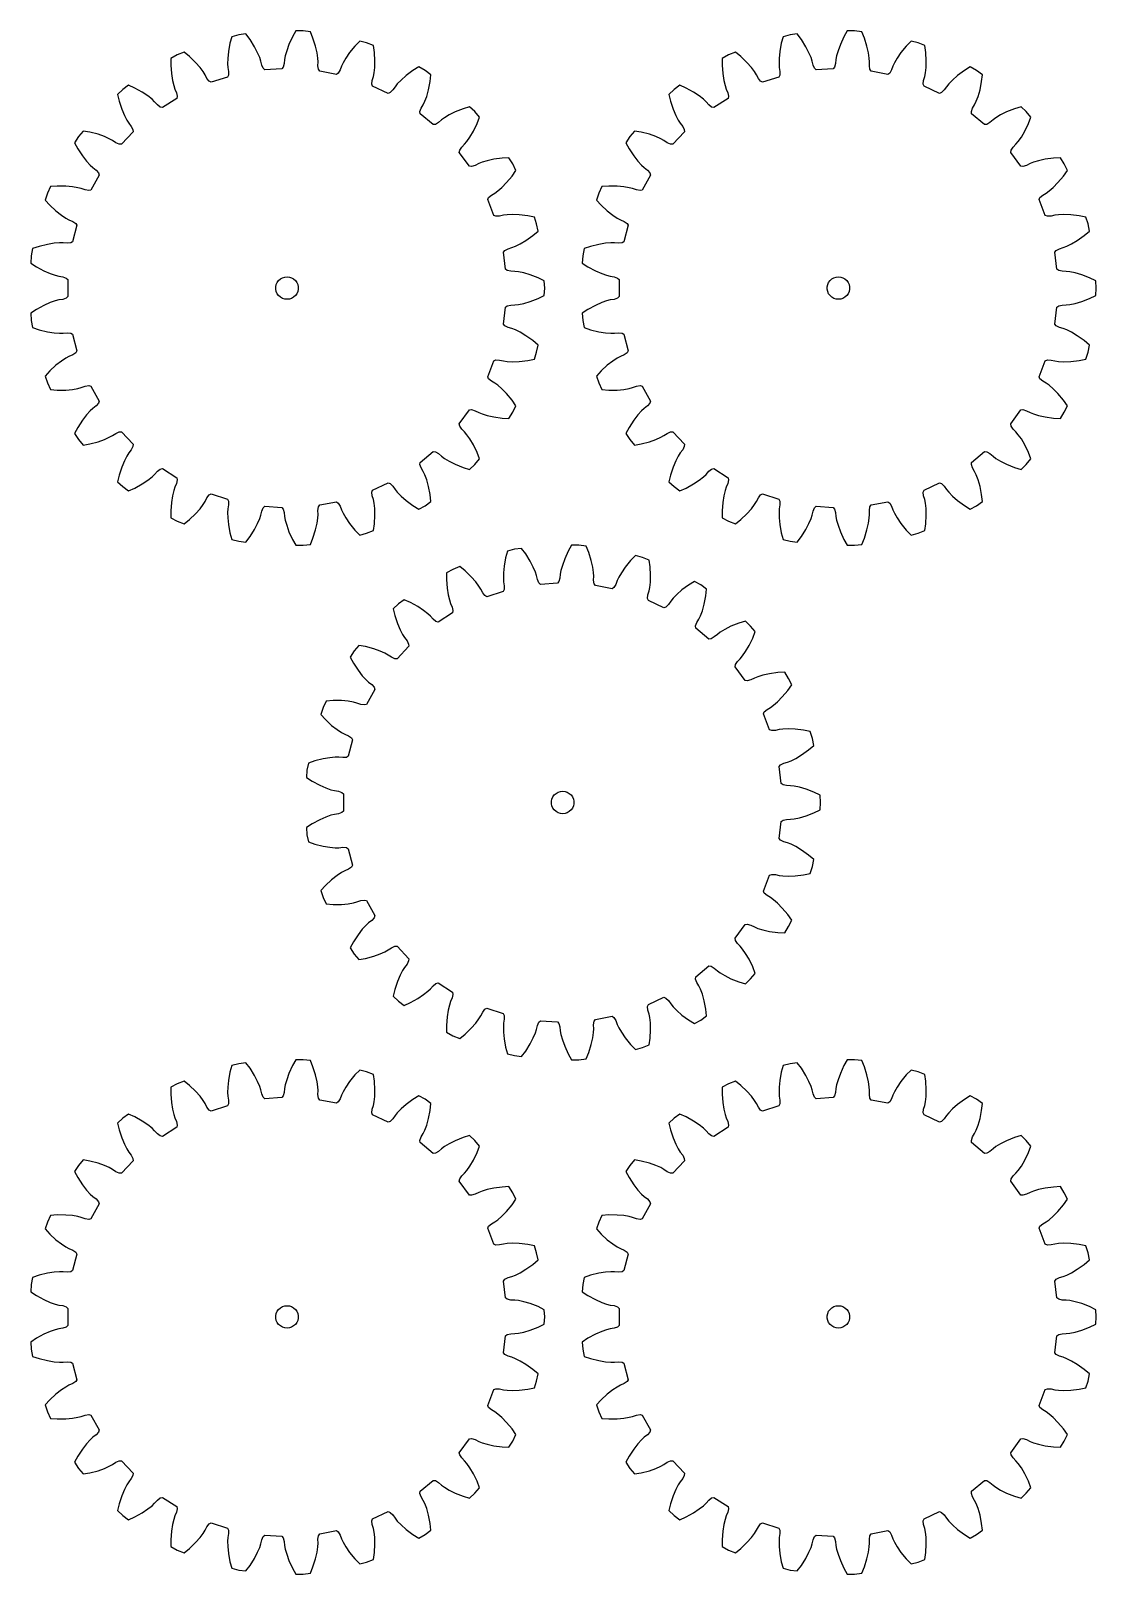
# Model space of a CAD drawing. Extents: x 0 to 142, y 0 to 206.
import ezdxf

# ---------------------------------------------------------------- set-up
doc = ezdxf.new("R2010")
doc.units = 0

msp = doc.modelspace()

# ---------------------------------------------------------------- linework, layer by layer
for p, q in [((35.36, 205.86), (34.91, 205.06)), ((36.33, 205.86), (35.36, 205.86)), ((37.28, 205.74), (36.33, 205.86)), ((108.9, 205.86), (108.45, 205.06)), ((109.87, 205.86), (108.9, 205.86)), ((110.83, 205.74), (109.87, 205.86)), ((26.55, 204.2), (26.34, 203.09)), ((26.79, 205.08), (26.55, 204.2)), ((27.73, 205.32), (26.79, 205.08)), ((28.68, 205.44), (27.73, 205.32)), ((29.23, 204.71), (28.68, 205.44)), ((29.83, 203.75), (29.23, 204.71)), ((34.43, 204.04), (34.12, 203.18)), ((34.91, 205.06), (34.43, 204.04)), ((37.63, 204.89), (37.28, 205.74)), ((37.97, 203.82), (37.63, 204.89)), ((38.18, 202.93), (37.97, 203.82)), ((43.22, 203.83), (42.51, 202.96)), ((43.86, 204.48), (43.22, 203.83)), ((44.79, 204.24), (43.86, 204.48)), ((45.69, 203.89), (44.79, 204.24)), ((45.82, 202.98), (45.69, 203.89)), ((100.09, 204.2), (99.89, 203.09)), ((100.33, 205.08), (100.09, 204.2)), ((101.27, 205.32), (100.33, 205.08)), ((102.23, 205.44), (101.27, 205.32)), ((102.78, 204.71), (102.23, 205.44)), ((103.37, 203.75), (102.78, 204.71)), ((107.98, 204.04), (107.66, 203.18)), ((108.45, 205.06), (107.98, 204.04)), ((111.18, 204.89), (110.83, 205.74)), ((111.52, 203.82), (111.18, 204.89)), ((111.72, 202.93), (111.52, 203.82)), ((116.76, 203.83), (116.05, 202.96)), ((117.4, 204.48), (116.76, 203.83)), ((118.33, 204.24), (117.4, 204.48)), ((119.23, 203.89), (118.33, 204.24)), ((119.36, 202.98), (119.23, 203.89)), ((18.68, 202.19), (18.67, 201.27)), ((19.53, 202.65), (18.68, 202.19)), ((20.43, 203.01), (19.53, 202.65)), ((21.14, 202.44), (20.43, 203.01)), ((21.96, 201.66), (21.14, 202.44)), ((26.25, 202.18), (26.24, 201.48)), ((26.34, 203.09), (26.25, 202.18)), ((30.25, 202.94), (29.83, 203.75)), ((30.52, 202.29), (30.25, 202.94)), ((30.67, 201.82), (30.52, 202.29)), ((30.79, 201.3), (30.67, 201.82)), ((33.85, 202.02), (33.79, 201.49)), ((33.93, 202.51), (33.85, 202.02)), ((34.12, 203.18), (33.93, 202.51)), ((38.28, 202.23), (38.18, 202.93)), ((38.31, 201.74), (38.28, 202.23)), ((38.29, 201.21), (38.31, 201.74)), ((41.99, 202.2), (41.64, 201.59)), ((42.51, 202.96), (41.99, 202.2)), ((45.88, 201.86), (45.82, 202.98)), ((45.86, 200.95), (45.88, 201.86)), ((92.23, 202.19), (92.21, 201.27)), ((93.07, 202.65), (92.23, 202.19)), ((93.97, 203.01), (93.07, 202.65)), ((94.69, 202.44), (93.97, 203.01)), ((95.5, 201.66), (94.69, 202.44)), ((99.8, 202.18), (99.79, 201.48)), ((99.89, 203.09), (99.8, 202.18)), ((103.79, 202.94), (103.37, 203.75)), ((104.06, 202.29), (103.79, 202.94)), ((104.21, 201.82), (104.06, 202.29)), ((104.33, 201.3), (104.21, 201.82)), ((107.39, 202.02), (107.34, 201.49)), ((107.48, 202.51), (107.39, 202.02)), ((107.66, 203.18), (107.48, 202.51)), ((111.82, 202.23), (111.72, 202.93)), ((111.85, 201.74), (111.82, 202.23)), ((111.84, 201.21), (111.85, 201.74)), ((115.53, 202.2), (115.19, 201.59)), ((116.05, 202.96), (115.53, 202.2)), ((119.43, 201.86), (119.36, 202.98)), ((119.4, 200.95), (119.43, 201.86)), ((18.67, 201.27), (18.75, 200.15)), ((18.75, 200.15), (18.89, 199.25)), ((22.56, 200.98), (21.96, 201.66)), ((22.99, 200.42), (22.56, 200.98)), ((23.25, 200), (22.99, 200.42)), ((23.49, 199.52), (23.25, 200)), ((26.22, 199.7), (24.05, 199)), ((26.35, 199.97), (26.22, 199.7)), ((26.24, 201.48), (26.28, 200.99)), ((26.28, 200.99), (26.36, 200.45)), ((26.36, 200.45), (26.35, 199.97)), ((30.97, 200.86), (30.79, 201.3)), ((31.2, 200.65), (30.97, 200.86)), ((33.47, 200.8), (31.2, 200.65)), ((33.66, 201.02), (33.47, 200.8)), ((33.79, 201.49), (33.66, 201.02)), ((38.36, 200.73), (38.29, 201.21)), ((38.53, 200.48), (38.36, 200.73)), ((40.76, 200.05), (38.53, 200.48)), ((41.01, 200.22), (40.76, 200.05)), ((41.25, 200.64), (41.01, 200.22)), ((41.43, 201.15), (41.25, 200.64)), ((41.64, 201.59), (41.43, 201.15)), ((45.54, 199.25), (45.68, 199.76)), ((45.68, 199.76), (45.78, 200.25)), ((45.78, 200.25), (45.86, 200.95)), ((50.06, 199.89), (49.37, 199.29)), ((50.96, 200.56), (50.06, 199.89)), ((51.74, 201.04), (50.96, 200.56)), ((52.59, 200.57), (51.74, 201.04)), ((53.37, 200.01), (52.59, 200.57)), ((53.27, 199.1), (53.37, 200.01)), ((92.21, 201.27), (92.29, 200.15)), ((92.29, 200.15), (92.43, 199.25)), ((96.11, 200.98), (95.5, 201.66)), ((96.53, 200.42), (96.11, 200.98)), ((96.79, 200), (96.53, 200.42)), ((97.04, 199.52), (96.79, 200)), ((99.76, 199.7), (97.59, 199)), ((99.89, 199.97), (99.76, 199.7)), ((99.79, 201.48), (99.82, 200.99)), ((99.82, 200.99), (99.9, 200.45)), ((99.9, 200.45), (99.89, 199.97)), ((104.52, 200.86), (104.33, 201.3)), ((104.74, 200.65), (104.52, 200.86)), ((107.01, 200.8), (104.74, 200.65)), ((107.21, 201.02), (107.01, 200.8)), ((107.34, 201.49), (107.21, 201.02)), ((111.91, 200.73), (111.84, 201.21)), ((112.07, 200.48), (111.91, 200.73)), ((114.31, 200.05), (112.07, 200.48)), ((114.55, 200.22), (114.31, 200.05)), ((114.79, 200.64), (114.55, 200.22)), ((114.98, 201.15), (114.79, 200.64)), ((115.19, 201.59), (114.98, 201.15)), ((119.08, 199.25), (119.23, 199.76)), ((119.23, 199.76), (119.32, 200.25)), ((119.32, 200.25), (119.4, 200.95)), ((123.6, 199.89), (122.91, 199.29)), ((124.51, 200.56), (123.6, 199.89)), ((125.29, 201.04), (124.51, 200.56)), ((126.13, 200.57), (125.29, 201.04)), ((126.91, 200.01), (126.13, 200.57)), ((126.81, 199.1), (126.91, 200.01)), ((12.25, 198.04), (11.55, 197.38)), ((13.04, 198.6), (12.25, 198.04)), ((13.87, 198.23), (13.04, 198.6)), ((14.85, 197.68), (13.87, 198.23)), ((15.61, 197.17), (14.85, 197.68)), ((18.89, 199.25), (19.05, 198.56)), ((19.05, 198.56), (19.2, 198.1)), ((19.2, 198.1), (19.41, 197.6)), ((23.79, 199.14), (23.49, 199.52)), ((24.05, 199), (23.79, 199.14)), ((45.49, 198.77), (45.54, 199.25)), ((45.58, 198.49), (45.49, 198.77)), ((47.64, 197.52), (45.58, 198.49)), ((48.26, 197.97), (47.92, 197.62)), ((48.57, 198.41), (48.26, 197.97)), ((48.88, 198.79), (48.57, 198.41)), ((49.37, 199.29), (48.88, 198.79)), ((52.8, 197.11), (53.05, 197.99)), ((53.05, 197.99), (53.27, 199.1)), ((85.8, 198.04), (85.09, 197.38)), ((86.58, 198.6), (85.8, 198.04)), ((87.41, 198.23), (86.58, 198.6)), ((88.4, 197.68), (87.41, 198.23)), ((89.15, 197.17), (88.4, 197.68)), ((92.43, 199.25), (92.59, 198.56)), ((92.59, 198.56), (92.75, 198.1)), ((92.75, 198.1), (92.96, 197.6)), ((97.33, 199.14), (97.04, 199.52)), ((97.59, 199), (97.33, 199.14)), ((119.03, 198.77), (119.08, 199.25)), ((119.13, 198.49), (119.03, 198.77)), ((121.19, 197.52), (119.13, 198.49)), ((121.81, 197.97), (121.47, 197.62)), ((122.11, 198.41), (121.81, 197.97)), ((122.42, 198.79), (122.11, 198.41)), ((122.91, 199.29), (122.42, 198.79)), ((126.34, 197.11), (126.6, 197.99)), ((126.6, 197.99), (126.81, 199.1)), ((11.55, 197.38), (11.76, 196.49)), ((11.76, 196.49), (12.12, 195.42)), ((16.16, 196.73), (15.61, 197.17)), ((16.51, 196.39), (16.16, 196.73)), ((16.87, 195.99), (16.51, 196.39)), ((17.25, 195.69), (16.87, 195.99)), ((17.54, 195.62), (17.25, 195.69)), ((19.46, 196.84), (17.54, 195.62)), ((19.41, 197.6), (19.52, 197.13)), ((19.52, 197.13), (19.46, 196.84)), ((47.92, 197.62), (47.64, 197.52)), ((52.07, 195.55), (52.34, 196.01)), ((52.34, 196.01), (52.55, 196.46)), ((52.55, 196.46), (52.8, 197.11)), ((58.52, 195.74), (57.65, 195.47)), ((59.23, 195.08), (58.52, 195.74)), ((85.09, 197.38), (85.31, 196.49)), ((85.31, 196.49), (85.66, 195.42)), ((89.7, 196.73), (89.15, 197.17)), ((90.06, 196.39), (89.7, 196.73)), ((90.42, 195.99), (90.06, 196.39)), ((90.8, 195.69), (90.42, 195.99)), ((91.09, 195.62), (90.8, 195.69)), ((93.01, 196.84), (91.09, 195.62)), ((92.96, 197.6), (93.07, 197.13)), ((93.07, 197.13), (93.01, 196.84)), ((121.47, 197.62), (121.19, 197.52)), ((125.61, 195.55), (125.88, 196.01)), ((125.88, 196.01), (126.1, 196.46)), ((126.1, 196.46), (126.34, 197.11)), ((132.07, 195.74), (131.19, 195.47)), ((132.77, 195.08), (132.07, 195.74)), ((12.12, 195.42), (12.48, 194.58)), ((12.48, 194.58), (12.81, 193.96)), ((12.81, 193.96), (13.07, 193.54)), ((13.07, 193.54), (13.4, 193.12)), ((51.9, 195.1), (52.07, 195.55)), ((51.92, 194.8), (51.9, 195.1)), ((53.68, 193.35), (51.92, 194.8)), ((54.39, 193.63), (53.98, 193.38)), ((54.79, 193.98), (54.39, 193.63)), ((55.19, 194.27), (54.79, 193.98)), ((55.79, 194.64), (55.19, 194.27)), ((56.61, 195.05), (55.79, 194.64)), ((57.65, 195.47), (56.61, 195.05)), ((59.84, 194.34), (59.23, 195.08)), ((59.52, 193.48), (59.84, 194.34)), ((85.66, 195.42), (86.02, 194.58)), ((86.02, 194.58), (86.35, 193.96)), ((86.35, 193.96), (86.62, 193.54)), ((86.62, 193.54), (86.94, 193.12)), ((125.45, 195.1), (125.61, 195.55)), ((125.47, 194.8), (125.45, 195.1)), ((127.22, 193.35), (125.47, 194.8)), ((127.93, 193.63), (127.52, 193.38)), ((128.34, 193.98), (127.93, 193.63)), ((128.73, 194.27), (128.34, 193.98)), ((129.33, 194.64), (128.73, 194.27)), ((130.15, 195.05), (129.33, 194.64)), ((131.19, 195.47), (130.15, 195.05)), ((133.39, 194.34), (132.77, 195.08)), ((133.06, 193.48), (133.39, 194.34)), ((6.36, 191.75), (5.84, 190.94)), ((6.97, 192.5), (6.36, 191.75)), ((7.87, 192.34), (6.97, 192.5)), ((8.96, 192.06), (7.87, 192.34)), ((9.82, 191.75), (8.96, 192.06)), ((10.46, 191.46), (9.82, 191.75)), ((10.89, 191.22), (10.46, 191.46)), ((13.64, 192.39), (12.08, 190.73)), ((13.4, 193.12), (13.62, 192.69)), ((13.62, 192.69), (13.64, 192.39)), ((53.98, 193.38), (53.68, 193.35)), ((58.17, 191.1), (58.57, 191.68)), ((58.57, 191.68), (59.03, 192.47)), ((59.03, 192.47), (59.52, 193.48)), ((79.9, 191.75), (79.38, 190.94)), ((80.51, 192.5), (79.9, 191.75)), ((81.42, 192.34), (80.51, 192.5)), ((82.5, 192.06), (81.42, 192.34)), ((83.37, 191.75), (82.5, 192.06)), ((84.01, 191.46), (83.37, 191.75)), ((84.44, 191.22), (84.01, 191.46)), ((87.18, 192.39), (85.62, 190.73)), ((86.94, 193.12), (87.16, 192.69)), ((87.16, 192.69), (87.18, 192.39)), ((127.52, 193.38), (127.22, 193.35)), ((131.71, 191.1), (132.12, 191.68)), ((132.12, 191.68), (132.58, 192.47)), ((132.58, 192.47), (133.06, 193.48)), ((5.84, 190.94), (6.27, 190.13)), ((6.27, 190.13), (6.87, 189.18)), ((11.34, 190.92), (10.89, 191.22)), ((11.78, 190.73), (11.34, 190.92)), ((12.08, 190.73), (11.78, 190.73)), ((57.15, 189.65), (57.2, 189.95)), ((58.49, 187.81), (57.15, 189.65)), ((57.2, 189.95), (57.48, 190.34)), ((57.48, 190.34), (57.85, 190.73)), ((57.85, 190.73), (58.17, 191.1)), ((79.38, 190.94), (79.81, 190.13)), ((79.81, 190.13), (80.42, 189.18)), ((84.88, 190.92), (84.44, 191.22)), ((85.32, 190.73), (84.88, 190.92)), ((85.62, 190.73), (85.32, 190.73)), ((130.69, 189.65), (130.75, 189.95)), ((132.03, 187.81), (130.69, 189.65)), ((130.75, 189.95), (131.02, 190.34)), ((131.02, 190.34), (131.4, 190.73)), ((131.4, 190.73), (131.71, 191.1)), ((6.87, 189.18), (7.43, 188.46)), ((7.43, 188.46), (7.9, 187.94)), ((7.9, 187.94), (8.26, 187.61)), ((8.26, 187.61), (8.69, 187.27)), ((58.78, 187.77), (58.49, 187.81)), ((59.25, 187.91), (58.78, 187.77)), ((59.73, 188.15), (59.25, 187.91)), ((60.18, 188.33), (59.73, 188.15)), ((60.85, 188.54), (60.18, 188.33)), ((61.75, 188.73), (60.85, 188.54)), ((62.86, 188.88), (61.75, 188.73)), ((63.77, 188.92), (62.86, 188.88)), ((64.29, 188.11), (63.77, 188.92)), ((64.7, 187.24), (64.29, 188.11)), ((80.42, 189.18), (80.98, 188.46)), ((80.98, 188.46), (81.45, 187.94)), ((81.45, 187.94), (81.81, 187.61)), ((81.81, 187.61), (82.23, 187.27)), ((132.33, 187.77), (132.03, 187.81)), ((132.79, 187.91), (132.33, 187.77)), ((133.27, 188.15), (132.79, 187.91)), ((133.73, 188.33), (133.27, 188.15)), ((134.4, 188.54), (133.73, 188.33)), ((135.29, 188.73), (134.4, 188.54)), ((136.41, 188.88), (135.29, 188.73)), ((137.32, 188.92), (136.41, 188.88)), ((137.84, 188.11), (137.32, 188.92)), ((138.25, 187.24), (137.84, 188.11)), ((9.1, 186.63), (8, 184.63)), ((8.69, 187.27), (9.01, 186.92)), ((9.01, 186.92), (9.1, 186.63)), ((62.81, 184.98), (63.46, 185.63)), ((63.46, 185.63), (64.18, 186.49)), ((64.18, 186.49), (64.7, 187.24)), ((82.64, 186.63), (81.54, 184.63)), ((82.23, 187.27), (82.55, 186.92)), ((82.55, 186.92), (82.64, 186.63)), ((136.36, 184.98), (137, 185.63)), ((137, 185.63), (137.72, 186.49)), ((137.72, 186.49), (138.25, 187.24)), ((2.2, 184.2), (1.91, 183.29)), ((1.91, 183.29), (2.52, 182.61)), ((2.61, 185.08), (2.2, 184.2)), ((3.53, 185.15), (2.61, 185.08)), ((4.65, 185.14), (3.53, 185.15)), ((5.56, 185.06), (4.65, 185.14)), ((6.25, 184.94), (5.56, 185.06)), ((6.73, 184.81), (6.25, 184.94)), ((7.24, 184.64), (6.73, 184.81)), ((7.71, 184.56), (7.24, 184.64)), ((8, 184.63), (7.71, 184.56)), ((60.93, 183.37), (61.05, 183.64)), ((61.77, 181.25), (60.93, 183.37)), ((61.05, 183.64), (61.42, 183.96)), ((61.42, 183.96), (61.88, 184.23)), ((61.88, 184.23), (62.28, 184.52)), ((62.28, 184.52), (62.81, 184.98)), ((75.75, 184.2), (75.45, 183.29)), ((75.45, 183.29), (76.07, 182.61)), ((76.16, 185.08), (75.75, 184.2)), ((77.07, 185.15), (76.16, 185.08)), ((78.2, 185.14), (77.07, 185.15)), ((79.11, 185.06), (78.2, 185.14)), ((79.8, 184.94), (79.11, 185.06)), ((80.27, 184.81), (79.8, 184.94)), ((80.78, 184.64), (80.27, 184.81)), ((81.26, 184.56), (80.78, 184.64)), ((81.54, 184.63), (81.26, 184.56)), ((134.47, 183.37), (134.6, 183.64)), ((135.31, 181.25), (134.47, 183.37)), ((134.6, 183.64), (134.96, 183.96)), ((134.96, 183.96), (135.42, 184.23)), ((135.42, 184.23), (135.82, 184.52)), ((135.82, 184.52), (136.36, 184.98)), ((2.52, 182.61), (3.35, 181.84)), ((3.35, 181.84), (4.07, 181.28)), ((4.07, 181.28), (4.65, 180.89)), ((62.04, 181.14), (61.77, 181.25)), ((62.53, 181.16), (62.04, 181.14)), ((63.05, 181.27), (62.53, 181.16)), ((63.54, 181.34), (63.05, 181.27)), ((64.24, 181.37), (63.54, 181.34)), ((65.15, 181.34), (64.24, 181.37)), ((66.27, 181.2), (65.15, 181.34)), ((67.17, 181.02), (66.27, 181.2)), ((76.07, 182.61), (76.89, 181.84)), ((76.89, 181.84), (77.61, 181.28)), ((77.61, 181.28), (78.2, 180.89)), ((135.59, 181.14), (135.31, 181.25)), ((136.07, 181.16), (135.59, 181.14)), ((136.6, 181.27), (136.07, 181.16)), ((137.08, 181.34), (136.6, 181.27)), ((137.78, 181.37), (137.08, 181.34)), ((138.7, 181.34), (137.78, 181.37)), ((139.82, 181.2), (138.7, 181.34)), ((140.71, 181.02), (139.82, 181.2)), ((4.65, 180.89), (5.08, 180.66)), ((5.08, 180.66), (5.58, 180.44)), ((6.13, 179.92), (5.57, 177.72)), ((5.58, 180.44), (5.98, 180.18)), ((5.98, 180.18), (6.13, 179.92)), ((66.95, 178.56), (67.65, 179.15)), ((67.46, 180.1), (67.17, 181.02)), ((67.65, 179.15), (67.46, 180.1)), ((78.2, 180.89), (78.63, 180.66)), ((78.63, 180.66), (79.12, 180.44)), ((79.68, 179.92), (79.11, 177.72)), ((79.12, 180.44), (79.52, 180.18)), ((79.52, 180.18), (79.68, 179.92)), ((140.49, 178.56), (141.19, 179.15)), ((141.01, 180.1), (140.71, 181.02)), ((141.19, 179.15), (141.01, 180.1)), ((1.11, 177.1), (0.24, 176.81)), ((2.2, 177.37), (1.11, 177.1)), ((3.1, 177.52), (2.2, 177.37)), ((3.8, 177.58), (3.1, 177.52)), ((4.29, 177.57), (3.8, 177.58)), ((4.83, 177.53), (4.29, 177.57)), ((5.31, 177.57), (4.83, 177.53)), ((5.57, 177.72), (5.31, 177.57)), ((64.16, 176.94), (64.62, 177.12)), ((64.62, 177.12), (65.25, 177.43)), ((65.25, 177.43), (66.04, 177.9)), ((66.04, 177.9), (66.95, 178.56)), ((74.65, 177.1), (73.79, 176.81)), ((75.74, 177.37), (74.65, 177.1)), ((76.64, 177.52), (75.74, 177.37)), ((77.35, 177.58), (76.64, 177.52)), ((77.84, 177.57), (77.35, 177.58)), ((78.37, 177.53), (77.84, 177.57)), ((78.85, 177.57), (78.37, 177.53)), ((79.11, 177.72), (78.85, 177.57)), ((137.71, 176.94), (138.16, 177.12)), ((138.16, 177.12), (138.8, 177.43)), ((138.8, 177.43), (139.58, 177.9)), ((139.58, 177.9), (140.49, 178.56)), ((0.06, 175.86), (0, 174.89)), ((0.24, 176.81), (0.06, 175.86)), ((63.03, 176.34), (63.22, 176.57)), ((63.31, 174.08), (63.03, 176.34)), ((63.22, 176.57), (63.65, 176.79)), ((63.65, 176.79), (64.16, 176.94)), ((73.61, 175.86), (73.54, 174.89)), ((73.79, 176.81), (73.61, 175.86)), ((136.57, 176.34), (136.76, 176.57)), ((136.86, 174.08), (136.57, 176.34)), ((136.76, 176.57), (137.19, 176.79)), ((137.19, 176.79), (137.71, 176.94)), ((0, 174.89), (0.76, 174.39)), ((0.76, 174.39), (1.75, 173.85)), ((1.75, 173.85), (2.59, 173.49)), ((2.59, 173.49), (3.26, 173.26)), ((3.26, 173.26), (3.73, 173.14)), ((3.73, 173.14), (4.26, 173.05)), ((4.26, 173.05), (4.72, 172.89)), ((33.56, 172.92), (33.86, 173.02)), ((33.86, 173.02), (34.17, 173.05)), ((34.17, 173.05), (34.48, 173.02)), ((34.48, 173.02), (34.78, 172.92)), ((63.55, 173.9), (63.31, 174.08)), ((64.02, 173.8), (63.55, 173.9)), ((64.56, 173.78), (64.02, 173.8)), ((65.05, 173.72), (64.56, 173.78)), ((65.74, 173.58), (65.05, 173.72)), ((66.61, 173.32), (65.74, 173.58)), ((67.66, 172.91), (66.61, 173.32)), ((73.54, 174.89), (74.31, 174.39)), ((74.31, 174.39), (75.3, 173.85)), ((75.3, 173.85), (76.14, 173.49)), ((76.14, 173.49), (76.8, 173.26)), ((76.8, 173.26), (77.28, 173.14)), ((77.28, 173.14), (77.81, 173.05)), ((77.81, 173.05), (78.26, 172.89)), ((107.1, 172.92), (107.4, 173.02)), ((107.4, 173.02), (107.71, 173.05)), ((107.71, 173.05), (108.02, 173.02)), ((108.02, 173.02), (108.32, 172.92)), ((137.1, 173.9), (136.86, 174.08)), ((137.57, 173.8), (137.1, 173.9)), ((138.11, 173.78), (137.57, 173.8)), ((138.59, 173.72), (138.11, 173.78)), ((139.28, 173.58), (138.59, 173.72)), ((140.16, 173.32), (139.28, 173.58)), ((141.21, 172.91), (140.16, 173.32)), ((4.72, 172.89), (4.93, 172.69)), ((4.93, 172.69), (4.93, 170.41)), ((32.68, 171.7), (32.74, 172.01)), ((32.68, 171.39), (32.68, 171.7)), ((32.74, 171.08), (32.68, 171.39)), ((32.74, 172.01), (32.87, 172.3)), ((32.87, 170.8), (32.74, 171.08)), ((32.87, 172.3), (33.05, 172.55)), ((33.05, 172.55), (33.29, 172.76)), ((33.29, 172.76), (33.56, 172.92)), ((34.78, 172.92), (35.05, 172.76)), ((35.05, 172.76), (35.28, 172.55)), ((35.28, 172.55), (35.47, 172.3)), ((35.47, 172.3), (35.59, 172.01)), ((35.59, 171.08), (35.47, 170.8)), ((35.59, 172.01), (35.66, 171.7)), ((35.66, 171.39), (35.59, 171.08)), ((35.66, 171.7), (35.66, 171.39)), ((68.48, 172.51), (67.66, 172.91)), ((68.54, 171.55), (68.48, 172.51)), ((68.48, 170.58), (68.54, 171.55)), ((78.26, 172.89), (78.48, 172.69)), ((78.48, 172.69), (78.48, 170.41)), ((106.22, 171.7), (106.28, 172.01)), ((106.22, 171.39), (106.22, 171.7)), ((106.28, 171.08), (106.22, 171.39)), ((106.28, 172.01), (106.41, 172.3)), ((106.41, 170.8), (106.28, 171.08)), ((106.41, 172.3), (106.6, 172.55)), ((106.6, 172.55), (106.83, 172.76)), ((106.83, 172.76), (107.1, 172.92)), ((108.32, 172.92), (108.59, 172.76)), ((108.59, 172.76), (108.83, 172.55)), ((108.83, 172.55), (109.01, 172.3)), ((109.01, 172.3), (109.14, 172.01)), ((109.14, 171.08), (109.01, 170.8)), ((109.14, 172.01), (109.2, 171.7)), ((109.2, 171.39), (109.14, 171.08)), ((109.2, 171.7), (109.2, 171.39)), ((142.03, 172.51), (141.21, 172.91)), ((142.09, 171.55), (142.03, 172.51)), ((142.03, 170.58), (142.09, 171.55)), ((1.75, 169.24), (0.76, 168.7)), ((2.59, 169.61), (1.75, 169.24)), ((3.26, 169.84), (2.59, 169.61)), ((3.73, 169.96), (3.26, 169.84)), ((4.26, 170.04), (3.73, 169.96)), ((4.72, 170.2), (4.26, 170.04)), ((4.93, 170.41), (4.72, 170.2)), ((33.05, 170.54), (32.87, 170.8)), ((33.29, 170.33), (33.05, 170.54)), ((33.56, 170.18), (33.29, 170.33)), ((33.86, 170.08), (33.56, 170.18)), ((34.17, 170.05), (33.86, 170.08)), ((34.48, 170.08), (34.17, 170.05)), ((34.78, 170.18), (34.48, 170.08)), ((35.05, 170.33), (34.78, 170.18)), ((35.28, 170.54), (35.05, 170.33)), ((35.47, 170.8), (35.28, 170.54)), ((63.03, 166.75), (63.31, 169.01)), ((63.31, 169.01), (63.55, 169.19)), ((63.55, 169.19), (64.02, 169.29)), ((64.02, 169.29), (64.56, 169.31)), ((64.56, 169.31), (65.05, 169.37)), ((65.05, 169.37), (65.74, 169.51)), ((65.74, 169.51), (66.61, 169.77)), ((66.61, 169.77), (67.66, 170.18)), ((67.66, 170.18), (68.48, 170.58)), ((75.3, 169.24), (74.31, 168.7)), ((76.14, 169.61), (75.3, 169.24)), ((76.8, 169.84), (76.14, 169.61)), ((77.28, 169.96), (76.8, 169.84)), ((77.81, 170.04), (77.28, 169.96)), ((78.26, 170.2), (77.81, 170.04)), ((78.48, 170.41), (78.26, 170.2)), ((106.6, 170.54), (106.41, 170.8)), ((106.83, 170.33), (106.6, 170.54)), ((107.1, 170.18), (106.83, 170.33)), ((107.4, 170.08), (107.1, 170.18)), ((107.71, 170.05), (107.4, 170.08)), ((108.02, 170.08), (107.71, 170.05)), ((108.32, 170.18), (108.02, 170.08)), ((108.59, 170.33), (108.32, 170.18)), ((108.83, 170.54), (108.59, 170.33)), ((109.01, 170.8), (108.83, 170.54)), ((136.57, 166.75), (136.86, 169.01)), ((136.86, 169.01), (137.1, 169.19)), ((137.1, 169.19), (137.57, 169.29)), ((137.57, 169.29), (138.11, 169.31)), ((138.11, 169.31), (138.59, 169.37)), ((138.59, 169.37), (139.28, 169.51)), ((139.28, 169.51), (140.16, 169.77)), ((140.16, 169.77), (141.21, 170.18)), ((141.21, 170.18), (142.03, 170.58)), ((0.76, 168.7), (0, 168.2)), ((0, 168.2), (0.06, 167.24)), ((0.06, 167.24), (0.24, 166.29)), ((63.22, 166.52), (63.03, 166.75)), ((74.31, 168.7), (73.54, 168.2)), ((73.54, 168.2), (73.61, 167.24)), ((73.61, 167.24), (73.79, 166.29)), ((136.76, 166.52), (136.57, 166.75)), ((0.24, 166.29), (1.11, 166)), ((1.11, 166), (2.2, 165.72)), ((2.2, 165.72), (3.1, 165.57)), ((3.1, 165.57), (3.8, 165.52)), ((3.8, 165.52), (4.29, 165.52)), ((4.29, 165.52), (4.83, 165.57)), ((4.83, 165.57), (5.31, 165.53)), ((5.31, 165.53), (5.57, 165.38)), ((5.57, 165.38), (6.13, 163.18)), ((63.65, 166.31), (63.22, 166.52)), ((64.16, 166.15), (63.65, 166.31)), ((64.62, 165.98), (64.16, 166.15)), ((65.25, 165.67), (64.62, 165.98)), ((66.04, 165.2), (65.25, 165.67)), ((66.95, 164.54), (66.04, 165.2)), ((73.79, 166.29), (74.65, 166)), ((74.65, 166), (75.74, 165.72)), ((75.74, 165.72), (76.64, 165.57)), ((76.64, 165.57), (77.35, 165.52)), ((77.35, 165.52), (77.84, 165.52)), ((77.84, 165.52), (78.37, 165.57)), ((78.37, 165.57), (78.85, 165.53)), ((78.85, 165.53), (79.11, 165.38)), ((79.11, 165.38), (79.68, 163.18)), ((137.19, 166.31), (136.76, 166.52)), ((137.71, 166.15), (137.19, 166.31)), ((138.16, 165.98), (137.71, 166.15)), ((138.8, 165.67), (138.16, 165.98)), ((139.58, 165.2), (138.8, 165.67)), ((140.49, 164.54), (139.58, 165.2)), ((5.58, 162.65), (5.08, 162.44)), ((5.98, 162.92), (5.58, 162.65)), ((6.13, 163.18), (5.98, 162.92)), ((67.65, 163.95), (66.95, 164.54)), ((67.17, 162.08), (67.46, 163)), ((67.46, 163), (67.65, 163.95)), ((79.12, 162.65), (78.63, 162.44)), ((79.52, 162.92), (79.12, 162.65)), ((79.68, 163.18), (79.52, 162.92)), ((141.19, 163.95), (140.49, 164.54)), ((140.71, 162.08), (141.01, 163)), ((141.01, 163), (141.19, 163.95)), ((3.35, 161.25), (2.52, 160.49)), ((4.07, 161.82), (3.35, 161.25)), ((4.65, 162.2), (4.07, 161.82)), ((5.08, 162.44), (4.65, 162.2)), ((60.93, 159.73), (61.77, 161.84)), ((61.77, 161.84), (62.04, 161.96)), ((62.04, 161.96), (62.53, 161.94)), ((62.53, 161.94), (63.05, 161.83)), ((63.05, 161.83), (63.54, 161.76)), ((63.54, 161.76), (64.24, 161.73)), ((64.24, 161.73), (65.15, 161.76)), ((65.15, 161.76), (66.27, 161.9)), ((66.27, 161.9), (67.17, 162.08)), ((76.89, 161.25), (76.07, 160.49)), ((77.61, 161.82), (76.89, 161.25)), ((78.2, 162.2), (77.61, 161.82)), ((78.63, 162.44), (78.2, 162.2)), ((134.47, 159.73), (135.31, 161.84)), ((135.31, 161.84), (135.59, 161.96)), ((135.59, 161.96), (136.07, 161.94)), ((136.07, 161.94), (136.6, 161.83)), ((136.6, 161.83), (137.08, 161.76)), ((137.08, 161.76), (137.78, 161.73)), ((137.78, 161.73), (138.7, 161.76)), ((138.7, 161.76), (139.82, 161.9)), ((139.82, 161.9), (140.71, 162.08)), ((2.52, 160.49), (1.91, 159.81)), ((1.91, 159.81), (2.2, 158.89)), ((2.2, 158.89), (2.61, 158.02)), ((7.24, 158.46), (7.71, 158.54)), ((7.71, 158.54), (8, 158.46)), ((61.05, 159.46), (60.93, 159.73)), ((61.42, 159.14), (61.05, 159.46)), ((61.88, 158.86), (61.42, 159.14)), ((62.28, 158.58), (61.88, 158.86)), ((62.81, 158.12), (62.28, 158.58)), ((76.07, 160.49), (75.45, 159.81)), ((75.45, 159.81), (75.75, 158.89)), ((75.75, 158.89), (76.16, 158.02)), ((80.78, 158.46), (81.26, 158.54)), ((81.26, 158.54), (81.54, 158.46)), ((134.6, 159.46), (134.47, 159.73)), ((134.96, 159.14), (134.6, 159.46)), ((135.42, 158.86), (134.96, 159.14)), ((135.82, 158.58), (135.42, 158.86)), ((136.36, 158.12), (135.82, 158.58)), ((2.61, 158.02), (3.53, 157.95)), ((3.53, 157.95), (4.65, 157.95)), ((4.65, 157.95), (5.56, 158.04)), ((5.56, 158.04), (6.25, 158.16)), ((6.25, 158.16), (6.73, 158.28)), ((6.73, 158.28), (7.24, 158.46)), ((8, 158.46), (9.1, 156.47)), ((9.1, 156.47), (9.01, 156.18)), ((63.46, 157.47), (62.81, 158.12)), ((64.18, 156.61), (63.46, 157.47)), ((64.7, 155.86), (64.18, 156.61)), ((76.16, 158.02), (77.07, 157.95)), ((77.07, 157.95), (78.2, 157.95)), ((78.2, 157.95), (79.11, 158.04)), ((79.11, 158.04), (79.8, 158.16)), ((79.8, 158.16), (80.27, 158.28)), ((80.27, 158.28), (80.78, 158.46)), ((81.54, 158.46), (82.64, 156.47)), ((82.64, 156.47), (82.55, 156.18)), ((137, 157.47), (136.36, 158.12)), ((137.72, 156.61), (137, 157.47)), ((138.25, 155.86), (137.72, 156.61)), ((7.43, 154.64), (6.87, 153.91)), ((7.9, 155.16), (7.43, 154.64)), ((8.26, 155.49), (7.9, 155.16)), ((8.69, 155.82), (8.26, 155.49)), ((9.01, 156.18), (8.69, 155.82)), ((57.15, 153.44), (58.49, 155.29)), ((58.49, 155.29), (58.78, 155.33)), ((58.78, 155.33), (59.25, 155.19)), ((59.25, 155.19), (59.73, 154.95)), ((59.73, 154.95), (60.18, 154.76)), ((60.18, 154.76), (60.85, 154.56)), ((60.85, 154.56), (61.75, 154.36)), ((63.77, 154.17), (64.29, 154.99)), ((64.29, 154.99), (64.7, 155.86)), ((80.98, 154.64), (80.42, 153.91)), ((81.45, 155.16), (80.98, 154.64)), ((81.81, 155.49), (81.45, 155.16)), ((82.23, 155.82), (81.81, 155.49)), ((82.55, 156.18), (82.23, 155.82)), ((130.69, 153.44), (132.03, 155.29)), ((132.03, 155.29), (132.33, 155.33)), ((132.33, 155.33), (132.79, 155.19)), ((132.79, 155.19), (133.27, 154.95)), ((133.27, 154.95), (133.73, 154.76)), ((133.73, 154.76), (134.4, 154.56)), ((134.4, 154.56), (135.29, 154.36)), ((137.32, 154.17), (137.84, 154.99)), ((137.84, 154.99), (138.25, 155.86)), ((6.27, 152.96), (5.84, 152.16)), ((6.87, 153.91), (6.27, 152.96)), ((11.34, 152.17), (11.78, 152.37)), ((11.78, 152.37), (12.08, 152.37)), ((12.08, 152.37), (13.64, 150.71)), ((57.2, 153.15), (57.15, 153.44)), ((57.48, 152.75), (57.2, 153.15)), ((57.85, 152.37), (57.48, 152.75)), ((58.17, 151.99), (57.85, 152.37)), ((61.75, 154.36), (62.86, 154.21)), ((62.86, 154.21), (63.77, 154.17)), ((79.81, 152.96), (79.38, 152.16)), ((80.42, 153.91), (79.81, 152.96)), ((84.88, 152.17), (85.32, 152.37)), ((85.32, 152.37), (85.62, 152.37)), ((85.62, 152.37), (87.18, 150.71)), ((130.75, 153.15), (130.69, 153.44)), ((131.02, 152.75), (130.75, 153.15)), ((131.4, 152.37), (131.02, 152.75)), ((131.71, 151.99), (131.4, 152.37)), ((135.29, 154.36), (136.41, 154.21)), ((136.41, 154.21), (137.32, 154.17)), ((5.84, 152.16), (6.36, 151.34)), ((6.36, 151.34), (6.97, 150.6)), ((6.97, 150.6), (7.87, 150.76)), ((7.87, 150.76), (8.96, 151.04)), ((8.96, 151.04), (9.82, 151.35)), ((9.82, 151.35), (10.46, 151.64)), ((10.46, 151.64), (10.89, 151.87)), ((10.89, 151.87), (11.34, 152.17)), ((13.62, 150.41), (13.4, 149.98)), ((13.64, 150.71), (13.62, 150.41)), ((58.57, 151.42), (58.17, 151.99)), ((59.03, 150.63), (58.57, 151.42)), ((59.52, 149.61), (59.03, 150.63)), ((79.38, 152.16), (79.9, 151.34)), ((79.9, 151.34), (80.51, 150.6)), ((80.51, 150.6), (81.42, 150.76)), ((81.42, 150.76), (82.5, 151.04)), ((82.5, 151.04), (83.37, 151.35)), ((83.37, 151.35), (84.01, 151.64)), ((84.01, 151.64), (84.44, 151.87)), ((84.44, 151.87), (84.88, 152.17)), ((87.16, 150.41), (86.94, 149.98)), ((87.18, 150.71), (87.16, 150.41)), ((132.12, 151.42), (131.71, 151.99)), ((132.58, 150.63), (132.12, 151.42)), ((133.06, 149.61), (132.58, 150.63)), ((12.48, 148.52), (12.12, 147.68)), ((12.81, 149.14), (12.48, 148.52)), ((13.07, 149.55), (12.81, 149.14)), ((13.4, 149.98), (13.07, 149.55)), ((51.9, 148), (51.92, 148.3)), ((51.92, 148.3), (53.68, 149.75)), ((53.68, 149.75), (53.98, 149.71)), ((53.98, 149.71), (54.39, 149.47)), ((54.39, 149.47), (54.79, 149.11)), ((54.79, 149.11), (55.19, 148.82)), ((55.19, 148.82), (55.79, 148.45)), ((55.79, 148.45), (56.61, 148.04)), ((59.23, 148.02), (59.84, 148.76)), ((59.84, 148.76), (59.52, 149.61)), ((86.02, 148.52), (85.66, 147.68)), ((86.35, 149.14), (86.02, 148.52)), ((86.62, 149.55), (86.35, 149.14)), ((86.94, 149.98), (86.62, 149.55)), ((125.45, 148), (125.47, 148.3)), ((125.47, 148.3), (127.22, 149.75)), ((127.22, 149.75), (127.52, 149.71)), ((127.52, 149.71), (127.93, 149.47)), ((127.93, 149.47), (128.34, 149.11)), ((128.34, 149.11), (128.73, 148.82)), ((128.73, 148.82), (129.33, 148.45)), ((129.33, 148.45), (130.15, 148.04)), ((132.77, 148.02), (133.39, 148.76)), ((133.39, 148.76), (133.06, 149.61)), ((11.76, 146.61), (11.55, 145.72)), ((12.12, 147.68), (11.76, 146.61)), ((15.61, 145.93), (16.16, 146.37)), ((16.16, 146.37), (16.51, 146.7)), ((16.51, 146.7), (16.87, 147.11)), ((16.87, 147.11), (17.25, 147.4)), ((17.25, 147.4), (17.54, 147.47)), ((17.54, 147.47), (19.46, 146.25)), ((19.46, 146.25), (19.52, 145.96)), ((52.07, 147.55), (51.9, 148)), ((52.34, 147.08), (52.07, 147.55)), ((52.55, 146.64), (52.34, 147.08)), ((52.8, 145.98), (52.55, 146.64)), ((56.61, 148.04), (57.65, 147.62)), ((57.65, 147.62), (58.52, 147.35)), ((58.52, 147.35), (59.23, 148.02)), ((85.31, 146.61), (85.09, 145.72)), ((85.66, 147.68), (85.31, 146.61)), ((89.15, 145.93), (89.7, 146.37)), ((89.7, 146.37), (90.06, 146.7)), ((90.06, 146.7), (90.42, 147.11)), ((90.42, 147.11), (90.8, 147.4)), ((90.8, 147.4), (91.09, 147.47)), ((91.09, 147.47), (93.01, 146.25)), ((93.01, 146.25), (93.07, 145.96)), ((125.61, 147.55), (125.45, 148)), ((125.88, 147.08), (125.61, 147.55)), ((126.1, 146.64), (125.88, 147.08)), ((126.34, 145.98), (126.1, 146.64)), ((130.15, 148.04), (131.19, 147.62)), ((131.19, 147.62), (132.07, 147.35)), ((132.07, 147.35), (132.77, 148.02)), ((11.55, 145.72), (12.25, 145.06)), ((12.25, 145.06), (13.04, 144.49)), ((13.04, 144.49), (13.87, 144.87)), ((13.87, 144.87), (14.85, 145.42)), ((14.85, 145.42), (15.61, 145.93)), ((19.05, 144.53), (18.89, 143.85)), ((19.2, 145), (19.05, 144.53)), ((19.41, 145.49), (19.2, 145)), ((19.52, 145.96), (19.41, 145.49)), ((45.49, 144.33), (45.58, 144.61)), ((45.54, 143.85), (45.49, 144.33)), ((45.58, 144.61), (47.64, 145.58)), ((47.64, 145.58), (47.92, 145.47)), ((47.92, 145.47), (48.26, 145.13)), ((48.26, 145.13), (48.57, 144.69)), ((48.57, 144.69), (48.88, 144.31)), ((48.88, 144.31), (49.37, 143.8)), ((53.05, 145.1), (52.8, 145.98)), ((53.27, 144), (53.05, 145.1)), ((85.09, 145.72), (85.8, 145.06)), ((85.8, 145.06), (86.58, 144.49)), ((86.58, 144.49), (87.41, 144.87)), ((87.41, 144.87), (88.4, 145.42)), ((88.4, 145.42), (89.15, 145.93)), ((92.59, 144.53), (92.43, 143.85)), ((92.75, 145), (92.59, 144.53)), ((92.96, 145.49), (92.75, 145)), ((93.07, 145.96), (92.96, 145.49)), ((119.03, 144.33), (119.13, 144.61)), ((119.08, 143.85), (119.03, 144.33)), ((119.13, 144.61), (121.19, 145.58)), ((121.19, 145.58), (121.47, 145.47)), ((121.47, 145.47), (121.81, 145.13)), ((121.81, 145.13), (122.11, 144.69)), ((122.11, 144.69), (122.42, 144.31)), ((122.42, 144.31), (122.91, 143.8)), ((126.6, 145.1), (126.34, 145.98)), ((126.81, 144), (126.6, 145.1)), ((18.75, 142.94), (18.67, 141.82)), ((18.89, 143.85), (18.75, 142.94)), ((21.96, 141.43), (22.56, 142.12)), ((22.56, 142.12), (22.99, 142.68)), ((22.99, 142.68), (23.25, 143.1)), ((23.25, 143.1), (23.49, 143.57)), ((23.49, 143.57), (23.79, 143.95)), ((23.79, 143.95), (24.05, 144.1)), ((24.05, 144.1), (26.22, 143.39)), ((26.22, 143.39), (26.35, 143.12)), ((26.28, 142.11), (26.24, 141.62)), ((26.36, 142.64), (26.28, 142.11)), ((26.35, 143.12), (26.36, 142.64)), ((30.79, 141.8), (30.97, 142.24)), ((30.97, 142.24), (31.2, 142.44)), ((31.2, 142.44), (33.47, 142.3)), ((33.47, 142.3), (33.66, 142.07)), ((33.66, 142.07), (33.79, 141.61)), ((38.29, 141.89), (38.36, 142.37)), ((38.36, 142.37), (38.53, 142.62)), ((38.53, 142.62), (40.76, 143.04)), ((40.76, 143.04), (41.01, 142.87)), ((41.01, 142.87), (41.25, 142.46)), ((41.25, 142.46), (41.43, 141.95)), ((45.68, 143.33), (45.54, 143.85)), ((45.78, 142.85), (45.68, 143.33)), ((45.86, 142.15), (45.78, 142.85)), ((45.88, 141.24), (45.86, 142.15)), ((49.37, 143.8), (50.06, 143.2)), ((50.06, 143.2), (50.96, 142.53)), ((50.96, 142.53), (51.74, 142.06)), ((51.74, 142.06), (52.59, 142.52)), ((52.59, 142.52), (53.37, 143.09)), ((53.37, 143.09), (53.27, 144)), ((92.29, 142.94), (92.21, 141.82)), ((92.43, 143.85), (92.29, 142.94)), ((95.5, 141.43), (96.11, 142.12)), ((96.11, 142.12), (96.53, 142.68)), ((96.53, 142.68), (96.79, 143.1)), ((96.79, 143.1), (97.04, 143.57)), ((97.04, 143.57), (97.33, 143.95)), ((97.33, 143.95), (97.59, 144.1)), ((97.59, 144.1), (99.76, 143.39)), ((99.76, 143.39), (99.89, 143.12)), ((99.82, 142.11), (99.79, 141.62)), ((99.9, 142.64), (99.82, 142.11)), ((99.89, 143.12), (99.9, 142.64)), ((104.33, 141.8), (104.52, 142.24)), ((104.52, 142.24), (104.74, 142.44)), ((104.74, 142.44), (107.01, 142.3)), ((107.01, 142.3), (107.21, 142.07)), ((107.21, 142.07), (107.34, 141.61)), ((111.84, 141.89), (111.91, 142.37)), ((111.91, 142.37), (112.07, 142.62)), ((112.07, 142.62), (114.31, 143.04)), ((114.31, 143.04), (114.55, 142.87)), ((114.55, 142.87), (114.79, 142.46)), ((114.79, 142.46), (114.98, 141.95)), ((119.23, 143.33), (119.08, 143.85)), ((119.32, 142.85), (119.23, 143.33)), ((119.4, 142.15), (119.32, 142.85)), ((119.43, 141.24), (119.4, 142.15)), ((122.91, 143.8), (123.6, 143.2)), ((123.6, 143.2), (124.51, 142.53)), ((124.51, 142.53), (125.29, 142.06)), ((125.29, 142.06), (126.13, 142.52)), ((126.13, 142.52), (126.91, 143.09)), ((126.91, 143.09), (126.81, 144)), ((18.67, 141.82), (18.68, 140.91)), ((18.68, 140.91), (19.53, 140.44)), ((19.53, 140.44), (20.43, 140.09)), ((20.43, 140.09), (21.14, 140.66)), ((21.14, 140.66), (21.96, 141.43)), ((26.24, 141.62), (26.25, 140.92)), ((26.25, 140.92), (26.34, 140.01)), ((26.34, 140.01), (26.55, 138.9)), ((29.83, 139.34), (30.25, 140.16)), ((30.25, 140.16), (30.52, 140.81)), ((30.52, 140.81), (30.67, 141.27)), ((30.67, 141.27), (30.79, 141.8)), ((33.79, 141.61), (33.85, 141.07)), ((33.85, 141.07), (33.93, 140.59)), ((33.93, 140.59), (34.12, 139.91)), ((37.97, 139.28), (38.18, 140.17)), ((38.18, 140.17), (38.28, 140.86)), ((38.28, 140.86), (38.31, 141.35)), ((38.31, 141.35), (38.29, 141.89)), ((41.43, 141.95), (41.64, 141.51)), ((41.64, 141.51), (41.99, 140.89)), ((41.99, 140.89), (42.51, 140.14)), ((42.51, 140.14), (43.22, 139.27)), ((45.69, 139.21), (45.82, 140.11)), ((45.82, 140.11), (45.88, 141.24)), ((92.21, 141.82), (92.23, 140.91)), ((92.23, 140.91), (93.07, 140.44)), ((93.07, 140.44), (93.97, 140.09)), ((93.97, 140.09), (94.69, 140.66)), ((94.69, 140.66), (95.5, 141.43)), ((99.79, 141.62), (99.8, 140.92)), ((99.8, 140.92), (99.89, 140.01)), ((99.89, 140.01), (100.09, 138.9)), ((103.37, 139.34), (103.79, 140.16)), ((103.79, 140.16), (104.06, 140.81)), ((104.06, 140.81), (104.21, 141.27)), ((104.21, 141.27), (104.33, 141.8)), ((107.34, 141.61), (107.39, 141.07)), ((107.39, 141.07), (107.48, 140.59)), ((107.48, 140.59), (107.66, 139.91)), ((111.52, 139.28), (111.72, 140.17)), ((111.72, 140.17), (111.82, 140.86)), ((111.82, 140.86), (111.85, 141.35)), ((111.85, 141.35), (111.84, 141.89)), ((114.98, 141.95), (115.19, 141.51)), ((115.19, 141.51), (115.53, 140.89)), ((115.53, 140.89), (116.05, 140.14)), ((116.05, 140.14), (116.76, 139.27)), ((119.23, 139.21), (119.36, 140.11)), ((119.36, 140.11), (119.43, 141.24)), ((26.55, 138.9), (26.79, 138.02)), ((26.79, 138.02), (27.73, 137.78)), ((28.68, 137.66), (29.23, 138.39)), ((29.23, 138.39), (29.83, 139.34)), ((34.12, 139.91), (34.43, 139.05)), ((34.43, 139.05), (34.91, 138.03)), ((34.91, 138.03), (35.36, 137.24)), ((37.28, 137.36), (37.63, 138.2)), ((37.63, 138.2), (37.97, 139.28)), ((43.22, 139.27), (43.86, 138.61)), ((43.86, 138.61), (44.79, 138.85)), ((44.79, 138.85), (45.69, 139.21)), ((100.09, 138.9), (100.33, 138.02)), ((100.33, 138.02), (101.27, 137.78)), ((102.23, 137.66), (102.78, 138.39)), ((102.78, 138.39), (103.37, 139.34)), ((107.66, 139.91), (107.98, 139.05)), ((107.98, 139.05), (108.45, 138.03)), ((108.45, 138.03), (108.9, 137.24)), ((110.83, 137.36), (111.18, 138.2)), ((111.18, 138.2), (111.52, 139.28)), ((116.76, 139.27), (117.4, 138.61)), ((117.4, 138.61), (118.33, 138.85)), ((118.33, 138.85), (119.23, 139.21)), ((27.73, 137.78), (28.68, 137.66)), ((35.36, 137.24), (36.33, 137.24)), ((36.33, 137.24), (37.28, 137.36)), ((63.56, 136.46), (63.32, 135.58)), ((64.5, 136.7), (63.56, 136.46)), ((65.46, 136.82), (64.5, 136.7)), ((66, 136.09), (65.46, 136.82)), ((66.6, 135.13), (66, 136.09)), ((71.68, 136.44), (71.21, 135.42)), ((72.13, 137.24), (71.68, 136.44)), ((73.1, 137.24), (72.13, 137.24)), ((74.06, 137.12), (73.1, 137.24)), ((74.41, 136.27), (74.06, 137.12)), ((74.75, 135.2), (74.41, 136.27)), ((101.27, 137.78), (102.23, 137.66)), ((108.9, 137.24), (109.87, 137.24)), ((109.87, 137.24), (110.83, 137.36)), ((56.3, 134.03), (55.46, 133.57)), ((57.2, 134.39), (56.3, 134.03)), ((57.91, 133.82), (57.2, 134.39)), ((58.73, 133.04), (57.91, 133.82)), ((63.12, 134.47), (63.03, 133.56)), ((63.32, 135.58), (63.12, 134.47)), ((67.02, 134.32), (66.6, 135.13)), ((67.29, 133.67), (67.02, 134.32)), ((70.71, 133.89), (70.62, 133.4)), ((70.89, 134.56), (70.71, 133.89)), ((71.21, 135.42), (70.89, 134.56)), ((74.95, 134.31), (74.75, 135.2)), ((75.05, 133.61), (74.95, 134.31)), ((79.28, 134.34), (78.76, 133.58)), ((79.99, 135.21), (79.28, 134.34)), ((80.63, 135.86), (79.99, 135.21)), ((81.56, 135.62), (80.63, 135.86)), ((82.46, 135.27), (81.56, 135.62)), ((82.59, 134.36), (82.46, 135.27)), ((82.65, 133.24), (82.59, 134.36)), ((55.46, 133.57), (55.44, 132.66)), ((55.44, 132.66), (55.52, 131.53)), ((59.34, 132.36), (58.73, 133.04)), ((59.76, 131.8), (59.34, 132.36)), ((60.02, 131.38), (59.76, 131.8)), ((63.03, 133.56), (63.02, 132.86)), ((63.02, 132.86), (63.05, 132.37)), ((63.05, 132.37), (63.13, 131.84)), ((63.13, 131.84), (63.12, 131.35)), ((67.44, 133.2), (67.29, 133.67)), ((67.56, 132.68), (67.44, 133.2)), ((67.75, 132.24), (67.56, 132.68)), ((67.97, 132.03), (67.75, 132.24)), ((70.24, 132.18), (67.97, 132.03)), ((70.43, 132.41), (70.24, 132.18)), ((70.56, 132.87), (70.43, 132.41)), ((70.62, 133.4), (70.56, 132.87)), ((75.08, 133.12), (75.05, 133.61)), ((75.06, 132.59), (75.08, 133.12)), ((75.14, 132.11), (75.06, 132.59)), ((75.3, 131.86), (75.14, 132.11)), ((77.54, 131.43), (75.3, 131.86)), ((78.02, 132.02), (77.78, 131.61)), ((78.21, 132.53), (78.02, 132.02)), ((78.41, 132.97), (78.21, 132.53)), ((78.76, 133.58), (78.41, 132.97)), ((82.55, 131.63), (82.63, 132.33)), ((82.63, 132.33), (82.65, 133.24)), ((87.73, 131.94), (86.83, 131.28)), ((88.51, 132.42), (87.73, 131.94)), ((89.36, 131.95), (88.51, 132.42)), ((90.14, 131.39), (89.36, 131.95)), ((49.81, 129.98), (49.03, 129.42)), ((50.64, 129.61), (49.81, 129.98)), ((55.52, 131.53), (55.66, 130.63)), ((55.66, 130.63), (55.82, 129.95)), ((55.82, 129.95), (55.98, 129.48)), ((60.27, 130.9), (60.02, 131.38)), ((60.56, 130.52), (60.27, 130.9)), ((60.82, 130.38), (60.56, 130.52)), ((62.99, 131.08), (60.82, 130.38)), ((63.12, 131.35), (62.99, 131.08)), ((77.78, 131.61), (77.54, 131.43)), ((82.26, 130.15), (82.31, 130.63)), ((82.36, 129.87), (82.26, 130.15)), ((82.31, 130.63), (82.46, 131.15)), ((84.42, 128.9), (82.36, 129.87)), ((82.46, 131.15), (82.55, 131.63)), ((85.34, 129.79), (85.03, 129.35)), ((85.65, 130.17), (85.34, 129.79)), ((86.14, 130.67), (85.65, 130.17)), ((86.83, 131.28), (86.14, 130.67)), ((89.82, 129.37), (90.04, 130.48)), ((90.04, 130.48), (90.14, 131.39)), ((49.03, 129.42), (48.32, 128.76)), ((48.32, 128.76), (48.54, 127.87)), ((48.54, 127.87), (48.89, 126.8)), ((51.62, 129.06), (50.64, 129.61)), ((52.38, 128.55), (51.62, 129.06)), ((52.93, 128.11), (52.38, 128.55)), ((53.29, 127.77), (52.93, 128.11)), ((53.64, 127.37), (53.29, 127.77)), ((56.24, 128.22), (54.31, 127)), ((55.98, 129.48), (56.19, 128.98)), ((56.19, 128.98), (56.3, 128.52)), ((56.3, 128.52), (56.24, 128.22)), ((84.7, 129), (84.42, 128.9)), ((85.03, 129.35), (84.7, 129)), ((89.11, 127.39), (89.32, 127.84)), ((89.32, 127.84), (89.57, 128.5)), ((89.57, 128.5), (89.82, 129.37)), ((48.89, 126.8), (49.25, 125.96)), ((49.25, 125.96), (49.58, 125.34)), ((54.02, 127.07), (53.64, 127.37)), ((54.31, 127), (54.02, 127.07)), ((88.67, 126.48), (88.84, 126.93)), ((88.7, 126.18), (88.67, 126.48)), ((90.45, 124.73), (88.7, 126.18)), ((88.84, 126.93), (89.11, 127.39)), ((91.96, 125.66), (91.57, 125.36)), ((92.56, 126.02), (91.96, 125.66)), ((93.38, 126.43), (92.56, 126.02)), ((94.42, 126.85), (93.38, 126.43)), ((95.3, 127.12), (94.42, 126.85)), ((96, 126.46), (95.3, 127.12)), ((96.61, 125.72), (96, 126.46)), ((96.29, 124.86), (96.61, 125.72)), ((43.74, 123.88), (43.13, 123.14)), ((44.64, 123.72), (43.74, 123.88)), ((45.73, 123.44), (44.64, 123.72)), ((50.41, 123.77), (48.85, 122.11)), ((49.58, 125.34), (49.84, 124.92)), ((49.84, 124.92), (50.17, 124.5)), ((50.17, 124.5), (50.39, 124.07)), ((50.39, 124.07), (50.41, 123.77)), ((90.75, 124.76), (90.45, 124.73)), ((91.16, 125.01), (90.75, 124.76)), ((91.57, 125.36), (91.16, 125.01)), ((95.34, 123.06), (95.81, 123.85)), ((95.81, 123.85), (96.29, 124.86)), ((43.13, 123.14), (42.61, 122.32)), ((42.61, 122.32), (43.04, 121.51)), ((43.04, 121.51), (43.65, 120.57)), ((46.59, 123.13), (45.73, 123.44)), ((47.23, 122.84), (46.59, 123.13)), ((47.66, 122.6), (47.23, 122.84)), ((48.11, 122.3), (47.66, 122.6)), ((48.55, 122.11), (48.11, 122.3)), ((48.85, 122.11), (48.55, 122.11)), ((93.97, 121.33), (94.25, 121.72)), ((94.25, 121.72), (94.63, 122.11)), ((94.63, 122.11), (94.94, 122.48)), ((94.94, 122.48), (95.34, 123.06)), ((43.65, 120.57), (44.2, 119.84)), ((44.2, 119.84), (44.68, 119.32)), ((93.92, 121.03), (93.97, 121.33)), ((95.26, 119.19), (93.92, 121.03)), ((96.5, 119.53), (96.02, 119.29)), ((96.95, 119.71), (96.5, 119.53)), ((97.62, 119.92), (96.95, 119.71)), ((98.52, 120.11), (97.62, 119.92)), ((99.63, 120.26), (98.52, 120.11)), ((100.55, 120.31), (99.63, 120.26)), ((101.06, 119.49), (100.55, 120.31)), ((101.48, 118.62), (101.06, 119.49)), ((44.68, 119.32), (45.04, 118.99)), ((45.87, 118.01), (44.77, 116.02)), ((45.04, 118.99), (45.46, 118.66)), ((45.46, 118.66), (45.78, 118.3)), ((45.78, 118.3), (45.87, 118.01)), ((95.56, 119.15), (95.26, 119.19)), ((96.02, 119.29), (95.56, 119.15)), ((100.23, 117.01), (100.95, 117.87)), ((100.95, 117.87), (101.48, 118.62)), ((38.98, 115.58), (38.68, 114.67)), ((39.39, 116.46), (38.98, 115.58)), ((40.3, 116.53), (39.39, 116.46)), ((41.42, 116.52), (40.3, 116.53)), ((42.33, 116.44), (41.42, 116.52)), ((43.03, 116.32), (42.33, 116.44)), ((43.5, 116.2), (43.03, 116.32)), ((44.01, 116.02), (43.5, 116.2)), ((44.48, 115.94), (44.01, 116.02)), ((44.77, 116.02), (44.48, 115.94)), ((97.83, 115.02), (98.19, 115.34)), ((98.19, 115.34), (98.65, 115.61)), ((98.65, 115.61), (99.05, 115.9)), ((99.05, 115.9), (99.58, 116.36)), ((99.58, 116.36), (100.23, 117.01)), ((38.68, 114.67), (39.29, 113.99)), ((39.29, 113.99), (40.12, 113.22)), ((40.12, 113.22), (40.84, 112.66)), ((97.7, 114.75), (97.83, 115.02)), ((98.54, 112.63), (97.7, 114.75)), ((40.84, 112.66), (41.42, 112.27)), ((41.42, 112.27), (41.86, 112.04)), ((41.86, 112.04), (42.35, 111.82)), ((42.91, 111.3), (42.34, 109.1)), ((42.35, 111.82), (42.75, 111.56)), ((42.75, 111.56), (42.91, 111.3)), ((98.82, 112.52), (98.54, 112.63)), ((99.3, 112.54), (98.82, 112.52)), ((99.82, 112.65), (99.3, 112.54)), ((100.31, 112.72), (99.82, 112.65)), ((101.01, 112.75), (100.31, 112.72)), ((101.93, 112.72), (101.01, 112.75)), ((103.04, 112.58), (101.93, 112.72)), ((103.94, 112.4), (103.04, 112.58)), ((104.24, 111.48), (103.94, 112.4)), ((104.42, 110.53), (104.24, 111.48)), ((102.02, 108.81), (102.81, 109.28)), ((102.81, 109.28), (103.72, 109.94)), ((103.72, 109.94), (104.42, 110.53)), ((36.83, 107.24), (36.77, 106.27)), ((37.01, 108.19), (36.83, 107.24)), ((37.88, 108.48), (37.01, 108.19)), ((38.97, 108.76), (37.88, 108.48)), ((39.87, 108.9), (38.97, 108.76)), ((40.57, 108.96), (39.87, 108.9)), ((41.06, 108.96), (40.57, 108.96)), ((41.6, 108.91), (41.06, 108.96)), ((42.08, 108.95), (41.6, 108.91)), ((42.34, 109.1), (42.08, 108.95)), ((99.8, 107.72), (99.99, 107.95)), ((100.09, 105.46), (99.8, 107.72)), ((99.99, 107.95), (100.42, 108.17)), ((100.42, 108.17), (100.93, 108.32)), ((100.93, 108.32), (101.39, 108.5)), ((101.39, 108.5), (102.02, 108.81)), ((36.77, 106.27), (37.54, 105.77)), ((37.54, 105.77), (38.53, 105.24)), ((38.53, 105.24), (39.36, 104.87)), ((100.33, 105.29), (100.09, 105.46)), ((100.8, 105.18), (100.33, 105.29)), ((101.33, 105.16), (100.8, 105.18)), ((101.82, 105.1), (101.33, 105.16)), ((102.51, 104.96), (101.82, 105.1)), ((39.36, 104.87), (40.03, 104.64)), ((40.03, 104.64), (40.5, 104.52)), ((40.5, 104.52), (41.03, 104.43)), ((41.03, 104.43), (41.49, 104.27)), ((41.49, 104.27), (41.7, 104.07)), ((41.7, 104.07), (41.7, 101.79)), ((69.45, 103.09), (69.51, 103.39)), ((69.45, 102.77), (69.45, 103.09)), ((69.51, 103.39), (69.64, 103.68)), ((69.64, 103.68), (69.82, 103.93)), ((69.82, 103.93), (70.06, 104.14)), ((70.06, 104.14), (70.33, 104.3)), ((70.33, 104.3), (70.63, 104.4)), ((70.63, 104.4), (70.94, 104.43)), ((70.94, 104.43), (71.25, 104.4)), ((71.25, 104.4), (71.55, 104.3)), ((71.55, 104.3), (71.82, 104.14)), ((71.82, 104.14), (72.05, 103.93)), ((72.05, 103.93), (72.24, 103.68)), ((72.24, 103.68), (72.37, 103.39)), ((72.37, 103.39), (72.43, 103.09)), ((72.43, 103.09), (72.43, 102.77)), ((103.39, 104.7), (102.51, 104.96)), ((104.44, 104.29), (103.39, 104.7)), ((105.26, 103.89), (104.44, 104.29)), ((105.32, 102.93), (105.26, 103.89)), ((39.36, 100.99), (38.53, 100.62)), ((40.03, 101.22), (39.36, 100.99)), ((40.5, 101.34), (40.03, 101.22)), ((41.03, 101.42), (40.5, 101.34)), ((41.49, 101.58), (41.03, 101.42)), ((41.7, 101.79), (41.49, 101.58)), ((69.51, 102.47), (69.45, 102.77)), ((69.64, 102.18), (69.51, 102.47)), ((69.82, 101.93), (69.64, 102.18)), ((70.06, 101.72), (69.82, 101.93)), ((70.33, 101.56), (70.06, 101.72)), ((70.63, 101.46), (70.33, 101.56)), ((70.94, 101.43), (70.63, 101.46)), ((71.25, 101.46), (70.94, 101.43)), ((71.55, 101.56), (71.25, 101.46)), ((71.82, 101.72), (71.55, 101.56)), ((72.05, 101.93), (71.82, 101.72)), ((72.24, 102.18), (72.05, 101.93)), ((72.37, 102.47), (72.24, 102.18)), ((72.43, 102.77), (72.37, 102.47)), ((101.82, 100.75), (102.51, 100.9)), ((102.51, 100.9), (103.39, 101.15)), ((103.39, 101.15), (104.44, 101.56)), ((104.44, 101.56), (105.26, 101.97)), ((105.26, 101.97), (105.32, 102.93)), ((37.54, 100.09), (36.77, 99.58)), ((36.77, 99.58), (36.83, 98.62)), ((38.53, 100.62), (37.54, 100.09)), ((99.8, 98.14), (100.09, 100.39)), ((100.09, 100.39), (100.33, 100.57)), ((100.33, 100.57), (100.8, 100.67)), ((100.8, 100.67), (101.33, 100.69)), ((101.33, 100.69), (101.82, 100.75)), ((36.83, 98.62), (37.01, 97.67)), ((37.01, 97.67), (37.88, 97.38)), ((37.88, 97.38), (38.97, 97.1)), ((38.97, 97.1), (39.87, 96.95)), ((39.87, 96.95), (40.57, 96.9)), ((40.57, 96.9), (41.06, 96.9)), ((41.06, 96.9), (41.6, 96.95)), ((41.6, 96.95), (42.08, 96.91)), ((42.08, 96.91), (42.34, 96.76)), ((42.34, 96.76), (42.91, 94.56)), ((99.99, 97.9), (99.8, 98.14)), ((100.42, 97.69), (99.99, 97.9)), ((100.93, 97.53), (100.42, 97.69)), ((101.39, 97.36), (100.93, 97.53)), ((102.02, 97.05), (101.39, 97.36)), ((102.81, 96.58), (102.02, 97.05)), ((103.72, 95.92), (102.81, 96.58)), ((104.42, 95.33), (103.72, 95.92)), ((104.24, 94.38), (104.42, 95.33)), ((40.84, 93.2), (40.12, 92.63)), ((41.42, 93.58), (40.84, 93.2)), ((41.86, 93.82), (41.42, 93.58)), ((42.35, 94.03), (41.86, 93.82)), ((42.75, 94.3), (42.35, 94.03)), ((42.91, 94.56), (42.75, 94.3)), ((97.7, 91.11), (98.54, 93.23)), ((98.54, 93.23), (98.82, 93.34)), ((98.82, 93.34), (99.3, 93.32)), ((99.3, 93.32), (99.82, 93.21)), ((99.82, 93.21), (100.31, 93.14)), ((100.31, 93.14), (101.01, 93.11)), ((101.01, 93.11), (101.93, 93.14)), ((101.93, 93.14), (103.04, 93.28)), ((103.04, 93.28), (103.94, 93.46)), ((103.94, 93.46), (104.24, 94.38)), ((39.29, 91.87), (38.68, 91.19)), ((38.68, 91.19), (38.98, 90.27)), ((40.12, 92.63), (39.29, 91.87)), ((97.83, 90.84), (97.7, 91.11)), ((98.19, 90.52), (97.83, 90.84)), ((38.98, 90.27), (39.39, 89.4)), ((39.39, 89.4), (40.3, 89.33)), ((40.3, 89.33), (41.42, 89.33)), ((41.42, 89.33), (42.33, 89.42)), ((42.33, 89.42), (43.03, 89.54)), ((43.03, 89.54), (43.5, 89.66)), ((43.5, 89.66), (44.01, 89.84)), ((44.01, 89.84), (44.48, 89.92)), ((44.48, 89.92), (44.77, 89.84)), ((44.77, 89.84), (45.87, 87.85)), ((98.65, 90.24), (98.19, 90.52)), ((99.05, 89.96), (98.65, 90.24)), ((99.58, 89.5), (99.05, 89.96)), ((100.23, 88.85), (99.58, 89.5)), ((100.95, 87.99), (100.23, 88.85)), ((44.68, 86.54), (44.2, 86.02)), ((45.04, 86.87), (44.68, 86.54)), ((45.46, 87.2), (45.04, 86.87)), ((45.78, 87.56), (45.46, 87.2)), ((45.87, 87.85), (45.78, 87.56)), ((93.92, 84.82), (95.26, 86.67)), ((95.26, 86.67), (95.56, 86.71)), ((95.56, 86.71), (96.02, 86.57)), ((96.02, 86.57), (96.5, 86.33)), ((101.48, 87.24), (100.95, 87.99)), ((101.06, 86.37), (101.48, 87.24)), ((43.65, 85.29), (43.04, 84.35)), ((44.2, 86.02), (43.65, 85.29)), ((93.97, 84.53), (93.92, 84.82)), ((94.25, 84.13), (93.97, 84.53)), ((96.5, 86.33), (96.95, 86.14)), ((96.95, 86.14), (97.62, 85.94)), ((97.62, 85.94), (98.52, 85.74)), ((98.52, 85.74), (99.63, 85.6)), ((99.63, 85.6), (100.55, 85.55)), ((100.55, 85.55), (101.06, 86.37)), ((43.04, 84.35), (42.61, 83.54)), ((42.61, 83.54), (43.13, 82.72)), ((43.13, 82.72), (43.74, 81.98)), ((44.64, 82.14), (45.73, 82.42)), ((45.73, 82.42), (46.59, 82.73)), ((46.59, 82.73), (47.23, 83.02)), ((47.23, 83.02), (47.66, 83.26)), ((47.66, 83.26), (48.11, 83.56)), ((48.11, 83.56), (48.55, 83.75)), ((48.55, 83.75), (48.85, 83.75)), ((48.85, 83.75), (50.41, 82.09)), ((94.63, 83.75), (94.25, 84.13)), ((94.94, 83.37), (94.63, 83.75)), ((95.34, 82.8), (94.94, 83.37)), ((95.81, 82.01), (95.34, 82.8)), ((43.74, 81.98), (44.64, 82.14)), ((49.58, 80.52), (49.25, 79.9)), ((49.84, 80.93), (49.58, 80.52)), ((50.17, 81.36), (49.84, 80.93)), ((50.39, 81.79), (50.17, 81.36)), ((50.41, 82.09), (50.39, 81.79)), ((88.7, 79.68), (90.45, 81.13)), ((90.45, 81.13), (90.75, 81.09)), ((90.75, 81.09), (91.16, 80.85)), ((91.16, 80.85), (91.57, 80.49)), ((91.57, 80.49), (91.96, 80.2)), ((96.29, 80.99), (95.81, 82.01)), ((96.61, 80.14), (96.29, 80.99)), ((48.89, 79.06), (48.54, 77.99)), ((49.25, 79.9), (48.89, 79.06)), ((53.29, 78.09), (53.64, 78.49)), ((53.64, 78.49), (54.02, 78.78)), ((54.02, 78.78), (54.31, 78.86)), ((54.31, 78.86), (56.24, 77.64)), ((88.67, 79.38), (88.7, 79.68)), ((88.84, 78.93), (88.67, 79.38)), ((89.11, 78.46), (88.84, 78.93)), ((89.32, 78.02), (89.11, 78.46)), ((91.96, 80.2), (92.56, 79.84)), ((92.56, 79.84), (93.38, 79.42)), ((93.38, 79.42), (94.42, 79)), ((94.42, 79), (95.3, 78.73)), ((95.3, 78.73), (96, 79.4)), ((96, 79.4), (96.61, 80.14)), ((48.54, 77.99), (48.32, 77.1)), ((48.32, 77.1), (49.03, 76.44)), ((49.03, 76.44), (49.81, 75.87)), ((49.81, 75.87), (50.64, 76.25)), ((50.64, 76.25), (51.62, 76.8)), ((51.62, 76.8), (52.38, 77.31)), ((52.38, 77.31), (52.93, 77.75)), ((52.93, 77.75), (53.29, 78.09)), ((55.98, 76.38), (55.82, 75.91)), ((56.19, 76.87), (55.98, 76.38)), ((56.3, 77.34), (56.19, 76.87)), ((56.24, 77.64), (56.3, 77.34)), ((82.36, 75.99), (84.42, 76.96)), ((84.42, 76.96), (84.7, 76.85)), ((84.7, 76.85), (85.03, 76.51)), ((85.03, 76.51), (85.34, 76.07)), ((89.57, 77.36), (89.32, 78.02)), ((89.82, 76.48), (89.57, 77.36)), ((90.04, 75.38), (89.82, 76.48)), ((55.52, 74.33), (55.44, 73.2)), ((55.66, 75.23), (55.52, 74.33)), ((55.82, 75.91), (55.66, 75.23)), ((59.76, 74.06), (60.02, 74.48)), ((60.02, 74.48), (60.27, 74.95)), ((60.27, 74.95), (60.56, 75.34)), ((60.56, 75.34), (60.82, 75.48)), ((60.82, 75.48), (62.99, 74.77)), ((62.99, 74.77), (63.12, 74.5)), ((63.12, 74.5), (63.13, 74.02)), ((75.3, 74), (77.54, 74.43)), ((77.54, 74.43), (77.78, 74.25)), ((77.78, 74.25), (78.02, 73.84)), ((82.26, 75.71), (82.36, 75.99)), ((82.31, 75.23), (82.26, 75.71)), ((82.46, 74.71), (82.31, 75.23)), ((82.55, 74.23), (82.46, 74.71)), ((82.63, 73.53), (82.55, 74.23)), ((85.34, 76.07), (85.65, 75.69)), ((85.65, 75.69), (86.14, 75.18)), ((86.14, 75.18), (86.83, 74.58)), ((86.83, 74.58), (87.73, 73.92)), ((89.36, 73.9), (90.14, 74.47)), ((90.14, 74.47), (90.04, 75.38)), ((55.44, 73.2), (55.46, 72.29)), ((55.46, 72.29), (56.3, 71.82)), ((57.91, 72.04), (58.73, 72.81)), ((58.73, 72.81), (59.34, 73.5)), ((59.34, 73.5), (59.76, 74.06)), ((63.05, 73.49), (63.02, 73)), ((63.02, 73), (63.03, 72.3)), ((63.03, 72.3), (63.12, 71.39)), ((63.13, 74.02), (63.05, 73.49)), ((67.02, 71.54), (67.29, 72.19)), ((67.29, 72.19), (67.44, 72.65)), ((67.44, 72.65), (67.56, 73.18)), ((67.56, 73.18), (67.75, 73.62)), ((67.75, 73.62), (67.97, 73.82)), ((67.97, 73.82), (70.24, 73.68)), ((70.24, 73.68), (70.43, 73.45)), ((70.43, 73.45), (70.56, 72.99)), ((70.56, 72.99), (70.62, 72.45)), ((70.62, 72.45), (70.71, 71.97)), ((74.95, 71.55), (75.05, 72.24)), ((75.05, 72.24), (75.08, 72.73)), ((75.06, 73.27), (75.14, 73.75)), ((75.08, 72.73), (75.06, 73.27)), ((75.14, 73.75), (75.3, 74)), ((78.02, 73.84), (78.21, 73.33)), ((78.21, 73.33), (78.41, 72.89)), ((78.41, 72.89), (78.76, 72.28)), ((78.76, 72.28), (79.28, 71.52)), ((82.59, 71.49), (82.65, 72.62)), ((82.65, 72.62), (82.63, 73.53)), ((87.73, 73.92), (88.51, 73.44)), ((88.51, 73.44), (89.36, 73.9)), ((56.3, 71.82), (57.2, 71.47)), ((57.2, 71.47), (57.91, 72.04)), ((63.12, 71.39), (63.32, 70.28)), ((63.32, 70.28), (63.56, 69.4)), ((66, 69.77), (66.6, 70.72)), ((66.6, 70.72), (67.02, 71.54)), ((70.71, 71.97), (70.89, 71.29)), ((70.89, 71.29), (71.21, 70.43)), ((71.21, 70.43), (71.68, 69.41)), ((74.41, 69.58), (74.75, 70.66)), ((74.75, 70.66), (74.95, 71.55)), ((79.28, 71.52), (79.99, 70.65)), ((79.99, 70.65), (80.63, 69.99)), ((80.63, 69.99), (81.56, 70.23)), ((81.56, 70.23), (82.46, 70.59)), ((82.46, 70.59), (82.59, 71.49)), ((27.73, 68.08), (26.79, 67.84)), ((28.68, 68.2), (27.73, 68.08)), ((29.23, 67.47), (28.68, 68.2)), ((35.36, 68.62), (34.91, 67.83)), ((36.33, 68.62), (35.36, 68.62)), ((37.28, 68.5), (36.33, 68.62)), ((37.63, 67.65), (37.28, 68.5)), ((63.56, 69.4), (64.5, 69.16)), ((64.5, 69.16), (65.46, 69.04)), ((65.46, 69.04), (66, 69.77)), ((71.68, 69.41), (72.13, 68.62)), ((72.13, 68.62), (73.1, 68.62)), ((73.1, 68.62), (74.06, 68.74)), ((74.06, 68.74), (74.41, 69.58)), ((101.27, 68.08), (100.33, 67.84)), ((102.23, 68.2), (101.27, 68.08)), ((102.78, 67.47), (102.23, 68.2)), ((108.9, 68.62), (108.45, 67.83)), ((109.87, 68.62), (108.9, 68.62)), ((110.83, 68.5), (109.87, 68.62)), ((111.18, 67.65), (110.83, 68.5)), ((26.55, 66.96), (26.34, 65.85)), ((26.79, 67.84), (26.55, 66.96)), ((29.83, 66.51), (29.23, 67.47)), ((30.25, 65.7), (29.83, 66.51)), ((34.12, 65.95), (33.93, 65.27)), ((34.43, 66.8), (34.12, 65.95)), ((34.91, 67.83), (34.43, 66.8)), ((37.97, 66.58), (37.63, 67.65)), ((38.18, 65.69), (37.97, 66.58)), ((43.22, 66.59), (42.51, 65.72)), ((43.86, 67.24), (43.22, 66.59)), ((44.79, 67), (43.86, 67.24)), ((45.69, 66.65), (44.79, 67)), ((45.82, 65.74), (45.69, 66.65)), ((100.09, 66.96), (99.89, 65.85)), ((100.33, 67.84), (100.09, 66.96)), ((103.37, 66.51), (102.78, 67.47)), ((103.79, 65.7), (103.37, 66.51)), ((107.66, 65.95), (107.48, 65.27)), ((107.98, 66.8), (107.66, 65.95)), ((108.45, 67.83), (107.98, 66.8)), ((111.52, 66.58), (111.18, 67.65)), ((111.72, 65.69), (111.52, 66.58)), ((116.76, 66.59), (116.05, 65.72)), ((117.4, 67.24), (116.76, 66.59)), ((118.33, 67), (117.4, 67.24)), ((119.23, 66.65), (118.33, 67)), ((119.36, 65.74), (119.23, 66.65)), ((18.68, 64.95), (18.67, 64.04)), ((18.67, 64.04), (18.75, 62.91)), ((19.53, 65.42), (18.68, 64.95)), ((20.43, 65.77), (19.53, 65.42)), ((21.14, 65.2), (20.43, 65.77)), ((21.96, 64.42), (21.14, 65.2)), ((22.56, 63.74), (21.96, 64.42)), ((26.25, 64.94), (26.24, 64.24)), ((26.24, 64.24), (26.28, 63.75)), ((26.34, 65.85), (26.25, 64.94)), ((30.52, 65.05), (30.25, 65.7)), ((30.67, 64.58), (30.52, 65.05)), ((30.79, 64.06), (30.67, 64.58)), ((30.97, 63.62), (30.79, 64.06)), ((33.79, 64.25), (33.66, 63.79)), ((33.85, 64.78), (33.79, 64.25)), ((33.93, 65.27), (33.85, 64.78)), ((38.28, 64.99), (38.18, 65.69)), ((38.31, 64.5), (38.28, 64.99)), ((38.29, 63.97), (38.31, 64.5)), ((38.36, 63.49), (38.29, 63.97)), ((41.43, 63.91), (41.25, 63.4)), ((41.64, 64.35), (41.43, 63.91)), ((41.99, 64.96), (41.64, 64.35)), ((42.51, 65.72), (41.99, 64.96)), ((45.88, 64.62), (45.82, 65.74)), ((45.86, 63.71), (45.88, 64.62)), ((92.23, 64.95), (92.21, 64.04)), ((92.21, 64.04), (92.29, 62.91)), ((93.07, 65.42), (92.23, 64.95)), ((93.97, 65.77), (93.07, 65.42)), ((94.69, 65.2), (93.97, 65.77)), ((95.5, 64.42), (94.69, 65.2)), ((96.11, 63.74), (95.5, 64.42)), ((99.8, 64.94), (99.79, 64.24)), ((99.79, 64.24), (99.82, 63.75)), ((99.89, 65.85), (99.8, 64.94)), ((104.06, 65.05), (103.79, 65.7)), ((104.21, 64.58), (104.06, 65.05)), ((104.33, 64.06), (104.21, 64.58)), ((104.52, 63.62), (104.33, 64.06)), ((107.34, 64.25), (107.21, 63.79)), ((107.39, 64.78), (107.34, 64.25)), ((107.48, 65.27), (107.39, 64.78)), ((111.82, 64.99), (111.72, 65.69)), ((111.85, 64.5), (111.82, 64.99)), ((111.84, 63.97), (111.85, 64.5)), ((111.91, 63.49), (111.84, 63.97)), ((114.98, 63.91), (114.79, 63.4)), ((115.19, 64.35), (114.98, 63.91)), ((115.53, 64.96), (115.19, 64.35)), ((116.05, 65.72), (115.53, 64.96)), ((119.43, 64.62), (119.36, 65.74)), ((119.4, 63.71), (119.43, 64.62)), ((18.75, 62.91), (18.89, 62.01)), ((18.89, 62.01), (19.05, 61.33)), ((22.99, 63.18), (22.56, 63.74)), ((23.25, 62.76), (22.99, 63.18)), ((23.49, 62.29), (23.25, 62.76)), ((23.79, 61.9), (23.49, 62.29)), ((24.05, 61.76), (23.79, 61.9)), ((26.22, 62.47), (24.05, 61.76)), ((26.35, 62.73), (26.22, 62.47)), ((26.28, 63.75), (26.36, 63.22)), ((26.36, 63.22), (26.35, 62.73)), ((31.2, 63.41), (30.97, 63.62)), ((33.47, 63.56), (31.2, 63.41)), ((33.66, 63.79), (33.47, 63.56)), ((38.53, 63.24), (38.36, 63.49)), ((40.76, 62.81), (38.53, 63.24)), ((41.01, 62.99), (40.76, 62.81)), ((41.25, 63.4), (41.01, 62.99)), ((45.49, 61.53), (45.54, 62.01)), ((45.54, 62.01), (45.68, 62.53)), ((45.68, 62.53), (45.78, 63.01)), ((45.78, 63.01), (45.86, 63.71)), ((49.37, 62.05), (48.88, 61.55)), ((50.06, 62.66), (49.37, 62.05)), ((50.96, 63.32), (50.06, 62.66)), ((51.74, 63.8), (50.96, 63.32)), ((52.59, 63.34), (51.74, 63.8)), ((53.37, 62.77), (52.59, 63.34)), ((53.05, 60.76), (53.27, 61.86)), ((53.27, 61.86), (53.37, 62.77)), ((92.29, 62.91), (92.43, 62.01)), ((92.43, 62.01), (92.59, 61.33)), ((96.53, 63.18), (96.11, 63.74)), ((96.79, 62.76), (96.53, 63.18)), ((97.04, 62.29), (96.79, 62.76)), ((97.33, 61.9), (97.04, 62.29)), ((97.59, 61.76), (97.33, 61.9)), ((99.76, 62.47), (97.59, 61.76)), ((99.89, 62.73), (99.76, 62.47)), ((99.82, 63.75), (99.9, 63.22)), ((99.9, 63.22), (99.89, 62.73)), ((104.74, 63.41), (104.52, 63.62)), ((107.01, 63.56), (104.74, 63.41)), ((107.21, 63.79), (107.01, 63.56)), ((112.07, 63.24), (111.91, 63.49)), ((114.31, 62.81), (112.07, 63.24)), ((114.55, 62.99), (114.31, 62.81)), ((114.79, 63.4), (114.55, 62.99)), ((119.03, 61.53), (119.08, 62.01)), ((119.08, 62.01), (119.23, 62.53)), ((119.23, 62.53), (119.32, 63.01)), ((119.32, 63.01), (119.4, 63.71)), ((122.91, 62.05), (122.42, 61.55)), ((123.6, 62.66), (122.91, 62.05)), ((124.51, 63.32), (123.6, 62.66)), ((125.29, 63.8), (124.51, 63.32)), ((126.13, 63.34), (125.29, 63.8)), ((126.91, 62.77), (126.13, 63.34)), ((126.6, 60.76), (126.81, 61.86)), ((126.81, 61.86), (126.91, 62.77)), ((12.25, 60.8), (11.55, 60.14)), ((11.55, 60.14), (11.76, 59.25)), ((13.04, 61.37), (12.25, 60.8)), ((13.87, 60.99), (13.04, 61.37)), ((14.85, 60.44), (13.87, 60.99)), ((15.61, 59.93), (14.85, 60.44)), ((16.16, 59.49), (15.61, 59.93)), ((19.05, 61.33), (19.2, 60.86)), ((19.2, 60.86), (19.41, 60.37)), ((19.41, 60.37), (19.52, 59.9)), ((19.52, 59.9), (19.46, 59.6)), ((45.58, 61.25), (45.49, 61.53)), ((47.64, 60.28), (45.58, 61.25)), ((47.92, 60.38), (47.64, 60.28)), ((48.26, 60.73), (47.92, 60.38)), ((48.57, 61.17), (48.26, 60.73)), ((48.88, 61.55), (48.57, 61.17)), ((52.55, 59.22), (52.8, 59.88)), ((52.8, 59.88), (53.05, 60.76)), ((85.8, 60.8), (85.09, 60.14)), ((85.09, 60.14), (85.31, 59.25)), ((86.58, 61.37), (85.8, 60.8)), ((87.41, 60.99), (86.58, 61.37)), ((88.4, 60.44), (87.41, 60.99)), ((89.15, 59.93), (88.4, 60.44)), ((89.7, 59.49), (89.15, 59.93)), ((92.59, 61.33), (92.75, 60.86)), ((92.75, 60.86), (92.96, 60.37)), ((92.96, 60.37), (93.07, 59.9)), ((93.07, 59.9), (93.01, 59.6)), ((119.13, 61.25), (119.03, 61.53)), ((121.19, 60.28), (119.13, 61.25)), ((121.47, 60.38), (121.19, 60.28)), ((121.81, 60.73), (121.47, 60.38)), ((122.11, 61.17), (121.81, 60.73)), ((122.42, 61.55), (122.11, 61.17)), ((126.1, 59.22), (126.34, 59.88)), ((126.34, 59.88), (126.6, 60.76)), ((11.76, 59.25), (12.12, 58.18)), ((12.12, 58.18), (12.48, 57.34)), ((16.51, 59.15), (16.16, 59.49)), ((16.87, 58.75), (16.51, 59.15)), ((17.25, 58.45), (16.87, 58.75)), ((17.54, 58.38), (17.25, 58.45)), ((19.46, 59.6), (17.54, 58.38)), ((51.9, 57.86), (52.07, 58.31)), ((51.92, 57.56), (51.9, 57.86)), ((52.07, 58.31), (52.34, 58.78)), ((52.34, 58.78), (52.55, 59.22)), ((56.61, 57.81), (55.79, 57.4)), ((57.65, 58.23), (56.61, 57.81)), ((58.52, 58.5), (57.65, 58.23)), ((59.23, 57.84), (58.52, 58.5)), ((59.84, 57.1), (59.23, 57.84)), ((85.31, 59.25), (85.66, 58.18)), ((85.66, 58.18), (86.02, 57.34)), ((90.06, 59.15), (89.7, 59.49)), ((90.42, 58.75), (90.06, 59.15)), ((90.8, 58.45), (90.42, 58.75)), ((91.09, 58.38), (90.8, 58.45)), ((93.01, 59.6), (91.09, 58.38)), ((125.45, 57.86), (125.61, 58.31)), ((125.47, 57.56), (125.45, 57.86)), ((125.61, 58.31), (125.88, 58.78)), ((125.88, 58.78), (126.1, 59.22)), ((130.15, 57.81), (129.33, 57.4)), ((131.19, 58.23), (130.15, 57.81)), ((132.07, 58.5), (131.19, 58.23)), ((132.77, 57.84), (132.07, 58.5)), ((133.39, 57.1), (132.77, 57.84)), ((12.48, 57.34), (12.81, 56.72)), ((12.81, 56.72), (13.07, 56.3)), ((13.07, 56.3), (13.4, 55.88)), ((13.4, 55.88), (13.62, 55.45)), ((53.68, 56.11), (51.92, 57.56)), ((53.98, 56.14), (53.68, 56.11)), ((54.39, 56.39), (53.98, 56.14)), ((54.79, 56.74), (54.39, 56.39)), ((55.19, 57.04), (54.79, 56.74)), ((55.79, 57.4), (55.19, 57.04)), ((59.03, 55.23), (59.52, 56.24)), ((59.52, 56.24), (59.84, 57.1)), ((86.02, 57.34), (86.35, 56.72)), ((86.35, 56.72), (86.62, 56.3)), ((86.62, 56.3), (86.94, 55.88)), ((86.94, 55.88), (87.16, 55.45)), ((127.22, 56.11), (125.47, 57.56)), ((127.52, 56.14), (127.22, 56.11)), ((127.93, 56.39), (127.52, 56.14)), ((128.34, 56.74), (127.93, 56.39)), ((128.73, 57.04), (128.34, 56.74)), ((129.33, 57.4), (128.73, 57.04)), ((132.58, 55.23), (133.06, 56.24)), ((133.06, 56.24), (133.39, 57.1)), ((6.36, 54.52), (5.84, 53.7)), ((5.84, 53.7), (6.27, 52.89)), ((6.97, 55.26), (6.36, 54.52)), ((7.87, 55.1), (6.97, 55.26)), ((8.96, 54.82), (7.87, 55.1)), ((9.82, 54.51), (8.96, 54.82)), ((10.46, 54.22), (9.82, 54.51)), ((10.89, 53.98), (10.46, 54.22)), ((11.34, 53.68), (10.89, 53.98)), ((11.78, 53.49), (11.34, 53.68)), ((13.64, 55.15), (12.08, 53.49)), ((13.62, 55.45), (13.64, 55.15)), ((57.85, 53.49), (58.17, 53.86)), ((58.17, 53.86), (58.57, 54.44)), ((58.57, 54.44), (59.03, 55.23)), ((79.9, 54.52), (79.38, 53.7)), ((79.38, 53.7), (79.81, 52.89)), ((80.51, 55.26), (79.9, 54.52)), ((81.42, 55.1), (80.51, 55.26)), ((82.5, 54.82), (81.42, 55.1)), ((83.37, 54.51), (82.5, 54.82)), ((84.01, 54.22), (83.37, 54.51)), ((84.44, 53.98), (84.01, 54.22)), ((84.88, 53.68), (84.44, 53.98)), ((85.32, 53.49), (84.88, 53.68)), ((87.18, 55.15), (85.62, 53.49)), ((87.16, 55.45), (87.18, 55.15)), ((131.4, 53.49), (131.71, 53.86)), ((131.71, 53.86), (132.12, 54.44)), ((132.12, 54.44), (132.58, 55.23)), ((6.27, 52.89), (6.87, 51.95)), ((6.87, 51.95), (7.43, 51.22)), ((12.08, 53.49), (11.78, 53.49)), ((57.15, 52.41), (57.2, 52.71)), ((58.49, 50.57), (57.15, 52.41)), ((57.2, 52.71), (57.48, 53.11)), ((57.48, 53.11), (57.85, 53.49)), ((61.75, 51.5), (60.85, 51.3)), ((62.86, 51.64), (61.75, 51.5)), ((63.77, 51.69), (62.86, 51.64)), ((64.29, 50.87), (63.77, 51.69)), ((79.81, 52.89), (80.42, 51.95)), ((80.42, 51.95), (80.98, 51.22)), ((85.62, 53.49), (85.32, 53.49)), ((130.69, 52.41), (130.75, 52.71)), ((132.03, 50.57), (130.69, 52.41)), ((130.75, 52.71), (131.02, 53.11)), ((131.02, 53.11), (131.4, 53.49)), ((135.29, 51.5), (134.4, 51.3)), ((136.41, 51.64), (135.29, 51.5)), ((137.32, 51.69), (136.41, 51.64)), ((137.84, 50.87), (137.32, 51.69)), ((7.43, 51.22), (7.9, 50.7)), ((7.9, 50.7), (8.26, 50.37)), ((8.26, 50.37), (8.69, 50.04)), ((8.69, 50.04), (9.01, 49.68)), ((9.01, 49.68), (9.1, 49.39)), ((58.78, 50.53), (58.49, 50.57)), ((59.25, 50.67), (58.78, 50.53)), ((59.73, 50.91), (59.25, 50.67)), ((60.18, 51.09), (59.73, 50.91)), ((60.85, 51.3), (60.18, 51.09)), ((64.18, 49.25), (64.7, 50)), ((64.7, 50), (64.29, 50.87)), ((80.98, 51.22), (81.45, 50.7)), ((81.45, 50.7), (81.81, 50.37)), ((81.81, 50.37), (82.23, 50.04)), ((82.23, 50.04), (82.55, 49.68)), ((82.55, 49.68), (82.64, 49.39)), ((132.33, 50.53), (132.03, 50.57)), ((132.79, 50.67), (132.33, 50.53)), ((133.27, 50.91), (132.79, 50.67)), ((133.73, 51.09), (133.27, 50.91)), ((134.4, 51.3), (133.73, 51.09)), ((137.72, 49.25), (138.25, 50)), ((138.25, 50), (137.84, 50.87)), ((2.61, 47.84), (2.2, 46.96)), ((3.53, 47.91), (2.61, 47.84)), ((4.65, 47.9), (3.53, 47.91)), ((5.56, 47.82), (4.65, 47.9)), ((6.25, 47.7), (5.56, 47.82)), ((6.73, 47.58), (6.25, 47.7)), ((7.24, 47.4), (6.73, 47.58)), ((7.71, 47.32), (7.24, 47.4)), ((8, 47.4), (7.71, 47.32)), ((9.1, 49.39), (8, 47.4)), ((62.28, 47.28), (62.81, 47.74)), ((62.81, 47.74), (63.46, 48.39)), ((63.46, 48.39), (64.18, 49.25)), ((76.16, 47.84), (75.75, 46.96)), ((77.07, 47.91), (76.16, 47.84)), ((78.2, 47.9), (77.07, 47.91)), ((79.11, 47.82), (78.2, 47.9)), ((79.8, 47.7), (79.11, 47.82)), ((80.27, 47.58), (79.8, 47.7)), ((80.78, 47.4), (80.27, 47.58)), ((81.26, 47.32), (80.78, 47.4)), ((81.54, 47.4), (81.26, 47.32)), ((82.64, 49.39), (81.54, 47.4)), ((135.82, 47.28), (136.36, 47.74)), ((136.36, 47.74), (137, 48.39)), ((137, 48.39), (137.72, 49.25)), ((2.2, 46.96), (1.91, 46.05)), ((1.91, 46.05), (2.52, 45.37)), ((2.52, 45.37), (3.35, 44.6)), ((60.93, 46.13), (61.05, 46.4)), ((61.77, 44.01), (60.93, 46.13)), ((61.05, 46.4), (61.42, 46.72)), ((61.42, 46.72), (61.88, 46.99)), ((61.88, 46.99), (62.28, 47.28)), ((75.75, 46.96), (75.45, 46.05)), ((75.45, 46.05), (76.07, 45.37)), ((76.07, 45.37), (76.89, 44.6)), ((134.47, 46.13), (134.6, 46.4)), ((135.31, 44.01), (134.47, 46.13)), ((134.6, 46.4), (134.96, 46.72)), ((134.96, 46.72), (135.42, 46.99)), ((135.42, 46.99), (135.82, 47.28)), ((3.35, 44.6), (4.07, 44.04)), ((4.07, 44.04), (4.65, 43.66)), ((4.65, 43.66), (5.08, 43.42)), ((5.08, 43.42), (5.58, 43.21)), ((62.04, 43.9), (61.77, 44.01)), ((62.53, 43.92), (62.04, 43.9)), ((63.05, 44.03), (62.53, 43.92)), ((63.54, 44.1), (63.05, 44.03)), ((64.24, 44.13), (63.54, 44.1)), ((65.15, 44.1), (64.24, 44.13)), ((66.27, 43.96), (65.15, 44.1)), ((67.17, 43.78), (66.27, 43.96)), ((67.46, 42.86), (67.17, 43.78)), ((76.89, 44.6), (77.61, 44.04)), ((77.61, 44.04), (78.2, 43.66)), ((78.2, 43.66), (78.63, 43.42)), ((78.63, 43.42), (79.12, 43.21)), ((135.59, 43.9), (135.31, 44.01)), ((136.07, 43.92), (135.59, 43.9)), ((136.6, 44.03), (136.07, 43.92)), ((137.08, 44.1), (136.6, 44.03)), ((137.78, 44.13), (137.08, 44.1)), ((138.7, 44.1), (137.78, 44.13)), ((139.82, 43.96), (138.7, 44.1)), ((140.71, 43.78), (139.82, 43.96)), ((141.01, 42.86), (140.71, 43.78)), ((6.13, 42.68), (5.57, 40.48)), ((5.58, 43.21), (5.98, 42.94)), ((5.98, 42.94), (6.13, 42.68)), ((66.04, 40.66), (66.95, 41.32)), ((66.95, 41.32), (67.65, 41.91)), ((67.65, 41.91), (67.46, 42.86)), ((79.68, 42.68), (79.11, 40.48)), ((79.12, 43.21), (79.52, 42.94)), ((79.52, 42.94), (79.68, 42.68)), ((139.58, 40.66), (140.49, 41.32)), ((140.49, 41.32), (141.19, 41.91)), ((141.19, 41.91), (141.01, 42.86)), ((0.24, 39.57), (0.06, 38.62)), ((1.11, 39.86), (0.24, 39.57)), ((2.2, 40.14), (1.11, 39.86)), ((3.1, 40.28), (2.2, 40.14)), ((3.8, 40.34), (3.1, 40.28)), ((4.29, 40.34), (3.8, 40.34)), ((4.83, 40.29), (4.29, 40.34)), ((5.31, 40.33), (4.83, 40.29)), ((5.57, 40.48), (5.31, 40.33)), ((63.03, 39.1), (63.22, 39.34)), ((63.22, 39.34), (63.65, 39.55)), ((63.65, 39.55), (64.16, 39.7)), ((64.16, 39.7), (64.62, 39.88)), ((64.62, 39.88), (65.25, 40.19)), ((65.25, 40.19), (66.04, 40.66)), ((73.79, 39.57), (73.61, 38.62)), ((74.65, 39.86), (73.79, 39.57)), ((75.74, 40.14), (74.65, 39.86)), ((76.64, 40.28), (75.74, 40.14)), ((77.35, 40.34), (76.64, 40.28)), ((77.84, 40.34), (77.35, 40.34)), ((78.37, 40.29), (77.84, 40.34)), ((78.85, 40.33), (78.37, 40.29)), ((79.11, 40.48), (78.85, 40.33)), ((136.57, 39.1), (136.76, 39.34)), ((136.76, 39.34), (137.19, 39.55)), ((137.19, 39.55), (137.71, 39.7)), ((137.71, 39.7), (138.16, 39.88)), ((138.16, 39.88), (138.8, 40.19)), ((138.8, 40.19), (139.58, 40.66)), ((0.06, 38.62), (0, 37.65)), ((0, 37.65), (0.76, 37.15)), ((0.76, 37.15), (1.75, 36.62)), ((63.31, 36.84), (63.03, 39.1)), ((73.61, 38.62), (73.54, 37.65)), ((73.54, 37.65), (74.31, 37.15)), ((74.31, 37.15), (75.3, 36.62)), ((136.86, 36.84), (136.57, 39.1)), ((1.75, 36.62), (2.59, 36.25)), ((2.59, 36.25), (3.26, 36.02)), ((3.26, 36.02), (3.73, 35.9)), ((3.73, 35.9), (4.26, 35.82)), ((4.26, 35.82), (4.72, 35.66)), ((4.72, 35.66), (4.93, 35.45)), ((4.93, 35.45), (4.93, 33.17)), ((32.74, 34.77), (32.87, 35.06)), ((32.87, 35.06), (33.05, 35.31)), ((33.05, 35.31), (33.29, 35.52)), ((33.29, 35.52), (33.56, 35.68)), ((33.56, 35.68), (33.86, 35.78)), ((33.86, 35.78), (34.17, 35.81)), ((34.17, 35.81), (34.48, 35.78)), ((34.48, 35.78), (34.78, 35.68)), ((34.78, 35.68), (35.05, 35.52)), ((35.05, 35.52), (35.28, 35.31)), ((35.28, 35.31), (35.47, 35.06)), ((35.47, 35.06), (35.59, 34.77)), ((63.55, 36.67), (63.31, 36.84)), ((64.02, 36.56), (63.55, 36.67)), ((64.56, 36.54), (64.02, 36.56)), ((65.05, 36.49), (64.56, 36.54)), ((65.74, 36.34), (65.05, 36.49)), ((66.61, 36.08), (65.74, 36.34)), ((67.66, 35.68), (66.61, 36.08)), ((68.48, 35.27), (67.66, 35.68)), ((68.54, 34.31), (68.48, 35.27)), ((75.3, 36.62), (76.14, 36.25)), ((76.14, 36.25), (76.8, 36.02)), ((76.8, 36.02), (77.28, 35.9)), ((77.28, 35.9), (77.81, 35.82)), ((77.81, 35.82), (78.26, 35.66)), ((78.26, 35.66), (78.48, 35.45)), ((78.48, 35.45), (78.48, 33.17)), ((106.28, 34.77), (106.41, 35.06)), ((106.41, 35.06), (106.6, 35.31)), ((106.6, 35.31), (106.83, 35.52)), ((106.83, 35.52), (107.1, 35.68)), ((107.1, 35.68), (107.4, 35.78)), ((107.4, 35.78), (107.71, 35.81)), ((107.71, 35.81), (108.02, 35.78)), ((108.02, 35.78), (108.32, 35.68)), ((108.32, 35.68), (108.59, 35.52)), ((108.59, 35.52), (108.83, 35.31)), ((108.83, 35.31), (109.01, 35.06)), ((109.01, 35.06), (109.14, 34.77)), ((137.1, 36.67), (136.86, 36.84)), ((137.57, 36.56), (137.1, 36.67)), ((138.11, 36.54), (137.57, 36.56)), ((138.59, 36.49), (138.11, 36.54)), ((139.28, 36.34), (138.59, 36.49)), ((140.16, 36.08), (139.28, 36.34)), ((141.21, 35.68), (140.16, 36.08)), ((142.03, 35.27), (141.21, 35.68)), ((142.09, 34.31), (142.03, 35.27)), ((4.72, 32.96), (4.26, 32.8)), ((4.93, 33.17), (4.72, 32.96)), ((32.68, 34.47), (32.74, 34.77)), ((32.68, 34.15), (32.68, 34.47)), ((32.74, 33.85), (32.68, 34.15)), ((32.87, 33.56), (32.74, 33.85)), ((33.05, 33.31), (32.87, 33.56)), ((33.29, 33.1), (33.05, 33.31)), ((33.56, 32.94), (33.29, 33.1)), ((33.86, 32.84), (33.56, 32.94)), ((34.78, 32.94), (34.48, 32.84)), ((35.05, 33.1), (34.78, 32.94)), ((35.28, 33.31), (35.05, 33.1)), ((35.47, 33.56), (35.28, 33.31)), ((35.59, 33.85), (35.47, 33.56)), ((35.59, 34.77), (35.66, 34.47)), ((35.66, 34.15), (35.59, 33.85)), ((35.66, 34.47), (35.66, 34.15)), ((66.61, 32.54), (67.66, 32.94)), ((67.66, 32.94), (68.48, 33.35)), ((68.48, 33.35), (68.54, 34.31)), ((78.26, 32.96), (77.81, 32.8)), ((78.48, 33.17), (78.26, 32.96)), ((106.22, 34.47), (106.28, 34.77)), ((106.22, 34.15), (106.22, 34.47)), ((106.28, 33.85), (106.22, 34.15)), ((106.41, 33.56), (106.28, 33.85)), ((106.6, 33.31), (106.41, 33.56)), ((106.83, 33.1), (106.6, 33.31)), ((107.1, 32.94), (106.83, 33.1)), ((107.4, 32.84), (107.1, 32.94)), ((108.32, 32.94), (108.02, 32.84)), ((108.59, 33.1), (108.32, 32.94)), ((108.83, 33.31), (108.59, 33.1)), ((109.01, 33.56), (108.83, 33.31)), ((109.14, 33.85), (109.01, 33.56)), ((109.14, 34.77), (109.2, 34.47)), ((109.2, 34.15), (109.14, 33.85)), ((109.2, 34.47), (109.2, 34.15)), ((140.16, 32.54), (141.21, 32.94)), ((141.21, 32.94), (142.03, 33.35)), ((142.03, 33.35), (142.09, 34.31)), ((0.76, 31.47), (0, 30.96)), ((0, 30.96), (0.06, 30)), ((1.75, 32), (0.76, 31.47)), ((2.59, 32.37), (1.75, 32)), ((3.26, 32.6), (2.59, 32.37)), ((3.73, 32.72), (3.26, 32.6)), ((4.26, 32.8), (3.73, 32.72)), ((34.17, 32.81), (33.86, 32.84)), ((34.48, 32.84), (34.17, 32.81)), ((63.03, 29.52), (63.31, 31.78)), ((63.31, 31.78), (63.55, 31.95)), ((63.55, 31.95), (64.02, 32.06)), ((64.02, 32.06), (64.56, 32.08)), ((64.56, 32.08), (65.05, 32.13)), ((65.05, 32.13), (65.74, 32.28)), ((65.74, 32.28), (66.61, 32.54)), ((74.31, 31.47), (73.54, 30.96)), ((73.54, 30.96), (73.61, 30)), ((75.3, 32), (74.31, 31.47)), ((76.14, 32.37), (75.3, 32)), ((76.8, 32.6), (76.14, 32.37)), ((77.28, 32.72), (76.8, 32.6)), ((77.81, 32.8), (77.28, 32.72)), ((107.71, 32.81), (107.4, 32.84)), ((108.02, 32.84), (107.71, 32.81)), ((136.57, 29.52), (136.86, 31.78)), ((136.86, 31.78), (137.1, 31.95)), ((137.1, 31.95), (137.57, 32.06)), ((137.57, 32.06), (138.11, 32.08)), ((138.11, 32.08), (138.59, 32.13)), ((138.59, 32.13), (139.28, 32.28)), ((139.28, 32.28), (140.16, 32.54)), ((0.06, 30), (0.24, 29.05)), ((0.24, 29.05), (1.11, 28.76)), ((63.22, 29.28), (63.03, 29.52)), ((63.65, 29.07), (63.22, 29.28)), ((64.16, 28.92), (63.65, 29.07)), ((64.62, 28.74), (64.16, 28.92)), ((73.61, 30), (73.79, 29.05)), ((73.79, 29.05), (74.65, 28.76)), ((136.76, 29.28), (136.57, 29.52)), ((137.19, 29.07), (136.76, 29.28)), ((137.71, 28.92), (137.19, 29.07)), ((138.16, 28.74), (137.71, 28.92)), ((1.11, 28.76), (2.2, 28.48)), ((2.2, 28.48), (3.1, 28.34)), ((3.1, 28.34), (3.8, 28.28)), ((3.8, 28.28), (4.29, 28.28)), ((4.29, 28.28), (4.83, 28.33)), ((4.83, 28.33), (5.31, 28.29)), ((5.31, 28.29), (5.57, 28.14)), ((5.57, 28.14), (6.13, 25.94)), ((65.25, 28.43), (64.62, 28.74)), ((66.04, 27.96), (65.25, 28.43)), ((66.95, 27.3), (66.04, 27.96)), ((67.65, 26.71), (66.95, 27.3)), ((74.65, 28.76), (75.74, 28.48)), ((75.74, 28.48), (76.64, 28.34)), ((76.64, 28.34), (77.35, 28.28)), ((77.35, 28.28), (77.84, 28.28)), ((77.84, 28.28), (78.37, 28.33)), ((78.37, 28.33), (78.85, 28.29)), ((78.85, 28.29), (79.11, 28.14)), ((79.11, 28.14), (79.68, 25.94)), ((138.8, 28.43), (138.16, 28.74)), ((139.58, 27.96), (138.8, 28.43)), ((140.49, 27.3), (139.58, 27.96)), ((141.19, 26.71), (140.49, 27.3)), ((4.65, 24.96), (4.07, 24.58)), ((5.08, 25.2), (4.65, 24.96)), ((5.58, 25.41), (5.08, 25.2)), ((5.98, 25.68), (5.58, 25.41)), ((6.13, 25.94), (5.98, 25.68)), ((61.77, 24.61), (62.04, 24.72)), ((62.04, 24.72), (62.53, 24.7)), ((66.27, 24.66), (67.17, 24.84)), ((67.17, 24.84), (67.46, 25.76)), ((67.46, 25.76), (67.65, 26.71)), ((78.2, 24.96), (77.61, 24.58)), ((78.63, 25.2), (78.2, 24.96)), ((79.12, 25.41), (78.63, 25.2)), ((79.52, 25.68), (79.12, 25.41)), ((79.68, 25.94), (79.52, 25.68)), ((135.31, 24.61), (135.59, 24.72)), ((135.59, 24.72), (136.07, 24.7)), ((139.82, 24.66), (140.71, 24.84)), ((140.71, 24.84), (141.01, 25.76)), ((141.01, 25.76), (141.19, 26.71)), ((2.52, 23.25), (1.91, 22.57)), ((3.35, 24.01), (2.52, 23.25)), ((4.07, 24.58), (3.35, 24.01)), ((60.93, 22.49), (61.77, 24.61)), ((62.53, 24.7), (63.05, 24.59)), ((63.05, 24.59), (63.54, 24.52)), ((63.54, 24.52), (64.24, 24.49)), ((64.24, 24.49), (65.15, 24.52)), ((65.15, 24.52), (66.27, 24.66)), ((76.07, 23.25), (75.45, 22.57)), ((76.89, 24.01), (76.07, 23.25)), ((77.61, 24.58), (76.89, 24.01)), ((134.47, 22.49), (135.31, 24.61)), ((136.07, 24.7), (136.6, 24.59)), ((136.6, 24.59), (137.08, 24.52)), ((137.08, 24.52), (137.78, 24.49)), ((137.78, 24.49), (138.7, 24.52)), ((138.7, 24.52), (139.82, 24.66)), ((1.91, 22.57), (2.2, 21.65)), ((2.2, 21.65), (2.61, 20.78)), ((2.61, 20.78), (3.53, 20.71)), ((3.53, 20.71), (4.65, 20.72)), ((4.65, 20.72), (5.56, 20.8)), ((5.56, 20.8), (6.25, 20.92)), ((6.25, 20.92), (6.73, 21.04)), ((6.73, 21.04), (7.24, 21.22)), ((7.24, 21.22), (7.71, 21.3)), ((7.71, 21.3), (8, 21.22)), ((8, 21.22), (9.1, 19.23)), ((61.05, 22.22), (60.93, 22.49)), ((61.42, 21.9), (61.05, 22.22)), ((61.88, 21.63), (61.42, 21.9)), ((62.28, 21.34), (61.88, 21.63)), ((62.81, 20.88), (62.28, 21.34)), ((63.46, 20.23), (62.81, 20.88)), ((75.45, 22.57), (75.75, 21.65)), ((75.75, 21.65), (76.16, 20.78)), ((76.16, 20.78), (77.07, 20.71)), ((77.07, 20.71), (78.2, 20.72)), ((78.2, 20.72), (79.11, 20.8)), ((79.11, 20.8), (79.8, 20.92)), ((79.8, 20.92), (80.27, 21.04)), ((80.27, 21.04), (80.78, 21.22)), ((80.78, 21.22), (81.26, 21.3)), ((81.26, 21.3), (81.54, 21.22)), ((81.54, 21.22), (82.64, 19.23)), ((134.6, 22.22), (134.47, 22.49)), ((134.96, 21.9), (134.6, 22.22)), ((135.42, 21.63), (134.96, 21.9)), ((135.82, 21.34), (135.42, 21.63)), ((136.36, 20.88), (135.82, 21.34)), ((137, 20.23), (136.36, 20.88)), ((8.69, 18.58), (8.26, 18.25)), ((9.01, 18.94), (8.69, 18.58)), ((9.1, 19.23), (9.01, 18.94)), ((64.18, 19.37), (63.46, 20.23)), ((64.7, 18.62), (64.18, 19.37)), ((64.29, 17.75), (64.7, 18.62)), ((82.23, 18.58), (81.81, 18.25)), ((82.55, 18.94), (82.23, 18.58)), ((82.64, 19.23), (82.55, 18.94)), ((137.72, 19.37), (137, 20.23)), ((138.25, 18.62), (137.72, 19.37)), ((137.84, 17.75), (138.25, 18.62)), ((6.87, 16.67), (6.27, 15.73)), ((7.43, 17.4), (6.87, 16.67)), ((7.9, 17.92), (7.43, 17.4)), ((8.26, 18.25), (7.9, 17.92)), ((57.15, 16.2), (58.49, 18.05)), ((58.49, 18.05), (58.78, 18.09)), ((58.78, 18.09), (59.25, 17.95)), ((59.25, 17.95), (59.73, 17.71)), ((59.73, 17.71), (60.18, 17.53)), ((60.18, 17.53), (60.85, 17.32)), ((60.85, 17.32), (61.75, 17.12)), ((61.75, 17.12), (62.86, 16.98)), ((62.86, 16.98), (63.77, 16.93)), ((63.77, 16.93), (64.29, 17.75)), ((80.42, 16.67), (79.81, 15.73)), ((80.98, 17.4), (80.42, 16.67)), ((81.45, 17.92), (80.98, 17.4)), ((81.81, 18.25), (81.45, 17.92)), ((130.69, 16.2), (132.03, 18.05)), ((132.03, 18.05), (132.33, 18.09)), ((132.33, 18.09), (132.79, 17.95)), ((132.79, 17.95), (133.27, 17.71)), ((133.27, 17.71), (133.73, 17.53)), ((133.73, 17.53), (134.4, 17.32)), ((134.4, 17.32), (135.29, 17.12)), ((135.29, 17.12), (136.41, 16.98)), ((136.41, 16.98), (137.32, 16.93)), ((137.32, 16.93), (137.84, 17.75)), ((6.27, 15.73), (5.84, 14.92)), ((5.84, 14.92), (6.36, 14.1)), ((10.46, 14.4), (10.89, 14.64)), ((10.89, 14.64), (11.34, 14.94)), ((11.34, 14.94), (11.78, 15.13)), ((11.78, 15.13), (12.08, 15.13)), ((12.08, 15.13), (13.64, 13.47)), ((57.2, 15.91), (57.15, 16.2)), ((57.48, 15.51), (57.2, 15.91)), ((57.85, 15.13), (57.48, 15.51)), ((58.17, 14.76), (57.85, 15.13)), ((58.57, 14.18), (58.17, 14.76)), ((79.81, 15.73), (79.38, 14.92)), ((79.38, 14.92), (79.9, 14.1)), ((84.01, 14.4), (84.44, 14.64)), ((84.44, 14.64), (84.88, 14.94)), ((84.88, 14.94), (85.32, 15.13)), ((85.32, 15.13), (85.62, 15.13)), ((85.62, 15.13), (87.18, 13.47)), ((130.75, 15.91), (130.69, 16.2)), ((131.02, 15.51), (130.75, 15.91)), ((131.4, 15.13), (131.02, 15.51)), ((131.71, 14.76), (131.4, 15.13)), ((132.12, 14.18), (131.71, 14.76)), ((6.36, 14.1), (6.97, 13.36)), ((6.97, 13.36), (7.87, 13.52)), ((7.87, 13.52), (8.96, 13.8)), ((8.96, 13.8), (9.82, 14.11)), ((9.82, 14.11), (10.46, 14.4)), ((13.4, 12.74), (13.07, 12.31)), ((13.62, 13.17), (13.4, 12.74)), ((13.64, 13.47), (13.62, 13.17)), ((51.92, 11.06), (53.68, 12.51)), ((53.68, 12.51), (53.98, 12.48)), ((53.98, 12.48), (54.39, 12.23)), ((59.03, 13.39), (58.57, 14.18)), ((59.52, 12.38), (59.03, 13.39)), ((59.84, 11.52), (59.52, 12.38)), ((79.9, 14.1), (80.51, 13.36)), ((80.51, 13.36), (81.42, 13.52)), ((81.42, 13.52), (82.5, 13.8)), ((82.5, 13.8), (83.37, 14.11)), ((83.37, 14.11), (84.01, 14.4)), ((86.94, 12.74), (86.62, 12.31)), ((87.16, 13.17), (86.94, 12.74)), ((87.18, 13.47), (87.16, 13.17)), ((125.47, 11.06), (127.22, 12.51)), ((127.22, 12.51), (127.52, 12.48)), ((127.52, 12.48), (127.93, 12.23)), ((132.58, 13.39), (132.12, 14.18)), ((133.06, 12.38), (132.58, 13.39)), ((133.39, 11.52), (133.06, 12.38)), ((12.12, 10.44), (11.76, 9.37)), ((12.48, 11.28), (12.12, 10.44)), ((12.81, 11.9), (12.48, 11.28)), ((13.07, 12.31), (12.81, 11.9)), ((51.9, 10.76), (51.92, 11.06)), ((52.07, 10.31), (51.9, 10.76)), ((52.34, 9.84), (52.07, 10.31)), ((54.39, 12.23), (54.79, 11.87)), ((54.79, 11.87), (55.19, 11.58)), ((55.19, 11.58), (55.79, 11.22)), ((55.79, 11.22), (56.61, 10.8)), ((56.61, 10.8), (57.65, 10.38)), ((57.65, 10.38), (58.52, 10.12)), ((58.52, 10.12), (59.23, 10.78)), ((59.23, 10.78), (59.84, 11.52)), ((85.66, 10.44), (85.31, 9.37)), ((86.02, 11.28), (85.66, 10.44)), ((86.35, 11.9), (86.02, 11.28)), ((86.62, 12.31), (86.35, 11.9)), ((125.45, 10.76), (125.47, 11.06)), ((125.61, 10.31), (125.45, 10.76)), ((125.88, 9.84), (125.61, 10.31)), ((127.93, 12.23), (128.34, 11.87)), ((128.34, 11.87), (128.73, 11.58)), ((128.73, 11.58), (129.33, 11.22)), ((129.33, 11.22), (130.15, 10.8)), ((130.15, 10.8), (131.19, 10.38)), ((131.19, 10.38), (132.07, 10.12)), ((132.07, 10.12), (132.77, 10.78)), ((132.77, 10.78), (133.39, 11.52)), ((11.76, 9.37), (11.55, 8.48)), ((11.55, 8.48), (12.25, 7.82)), ((14.85, 8.18), (15.61, 8.69)), ((15.61, 8.69), (16.16, 9.13)), ((16.16, 9.13), (16.51, 9.47)), ((16.51, 9.47), (16.87, 9.87)), ((16.87, 9.87), (17.25, 10.16)), ((17.25, 10.16), (17.54, 10.24)), ((17.54, 10.24), (19.46, 9.02)), ((19.41, 8.25), (19.2, 7.76)), ((19.52, 8.72), (19.41, 8.25)), ((19.46, 9.02), (19.52, 8.72)), ((45.58, 7.37), (47.64, 8.34)), ((47.64, 8.34), (47.92, 8.24)), ((47.92, 8.24), (48.26, 7.89)), ((52.55, 9.4), (52.34, 9.84)), ((52.8, 8.74), (52.55, 9.4)), ((53.05, 7.86), (52.8, 8.74)), ((85.31, 9.37), (85.09, 8.48)), ((85.09, 8.48), (85.8, 7.82)), ((88.4, 8.18), (89.15, 8.69)), ((89.15, 8.69), (89.7, 9.13)), ((89.7, 9.13), (90.06, 9.47)), ((90.06, 9.47), (90.42, 9.87)), ((90.42, 9.87), (90.8, 10.16)), ((90.8, 10.16), (91.09, 10.24)), ((91.09, 10.24), (93.01, 9.02)), ((92.96, 8.25), (92.75, 7.76)), ((93.07, 8.72), (92.96, 8.25)), ((93.01, 9.02), (93.07, 8.72)), ((119.13, 7.37), (121.19, 8.34)), ((121.19, 8.34), (121.47, 8.24)), ((121.47, 8.24), (121.81, 7.89)), ((126.1, 9.4), (125.88, 9.84)), ((126.34, 8.74), (126.1, 9.4)), ((126.6, 7.86), (126.34, 8.74)), ((12.25, 7.82), (13.04, 7.25)), ((13.04, 7.25), (13.87, 7.63)), ((13.87, 7.63), (14.85, 8.18)), ((18.89, 6.61), (18.75, 5.71)), ((19.05, 7.29), (18.89, 6.61)), ((19.2, 7.76), (19.05, 7.29)), ((23.25, 5.86), (23.49, 6.33)), ((23.49, 6.33), (23.79, 6.72)), ((23.79, 6.72), (24.05, 6.86)), ((24.05, 6.86), (26.22, 6.15)), ((45.49, 7.09), (45.58, 7.37)), ((45.54, 6.61), (45.49, 7.09)), ((45.68, 6.09), (45.54, 6.61)), ((48.26, 7.89), (48.57, 7.45)), ((48.57, 7.45), (48.88, 7.07)), ((48.88, 7.07), (49.37, 6.56)), ((49.37, 6.56), (50.06, 5.96)), ((53.27, 6.76), (53.05, 7.86)), ((53.37, 5.85), (53.27, 6.76)), ((85.8, 7.82), (86.58, 7.25)), ((86.58, 7.25), (87.41, 7.63)), ((87.41, 7.63), (88.4, 8.18)), ((92.43, 6.61), (92.29, 5.71)), ((92.59, 7.29), (92.43, 6.61)), ((92.75, 7.76), (92.59, 7.29)), ((96.79, 5.86), (97.04, 6.33)), ((97.04, 6.33), (97.33, 6.72)), ((97.33, 6.72), (97.59, 6.86)), ((97.59, 6.86), (99.76, 6.15)), ((119.03, 7.09), (119.13, 7.37)), ((119.08, 6.61), (119.03, 7.09)), ((119.23, 6.09), (119.08, 6.61)), ((121.81, 7.89), (122.11, 7.45)), ((122.11, 7.45), (122.42, 7.07)), ((122.42, 7.07), (122.91, 6.56)), ((122.91, 6.56), (123.6, 5.96)), ((126.81, 6.76), (126.6, 7.86)), ((126.91, 5.85), (126.81, 6.76)), ((18.75, 5.71), (18.67, 4.58)), ((18.67, 4.58), (18.68, 3.67)), ((21.14, 3.42), (21.96, 4.2)), ((21.96, 4.2), (22.56, 4.88)), ((22.56, 4.88), (22.99, 5.44)), ((22.99, 5.44), (23.25, 5.86)), ((26.22, 6.15), (26.35, 5.88)), ((26.28, 4.87), (26.24, 4.38)), ((26.24, 4.38), (26.25, 3.68)), ((26.36, 5.4), (26.28, 4.87)), ((26.35, 5.88), (26.36, 5.4)), ((30.67, 4.03), (30.79, 4.56)), ((30.79, 4.56), (30.97, 5)), ((30.97, 5), (31.2, 5.2)), ((31.2, 5.2), (33.47, 5.06)), ((33.47, 5.06), (33.66, 4.83)), ((33.66, 4.83), (33.79, 4.37)), ((33.79, 4.37), (33.85, 3.83)), ((38.29, 4.65), (38.36, 5.13)), ((38.31, 4.12), (38.29, 4.65)), ((38.36, 5.13), (38.53, 5.38)), ((38.53, 5.38), (40.76, 5.81)), ((40.76, 5.81), (41.01, 5.63)), ((41.01, 5.63), (41.25, 5.22)), ((41.25, 5.22), (41.43, 4.71)), ((41.43, 4.71), (41.64, 4.27)), ((41.64, 4.27), (41.99, 3.66)), ((45.78, 5.61), (45.68, 6.09)), ((45.86, 4.91), (45.78, 5.61)), ((45.88, 4), (45.86, 4.91)), ((50.06, 5.96), (50.96, 5.3)), ((50.96, 5.3), (51.74, 4.82)), ((51.74, 4.82), (52.59, 5.28)), ((52.59, 5.28), (53.37, 5.85)), ((92.29, 5.71), (92.21, 4.58)), ((92.21, 4.58), (92.23, 3.67)), ((94.69, 3.42), (95.5, 4.2)), ((95.5, 4.2), (96.11, 4.88)), ((96.11, 4.88), (96.53, 5.44)), ((96.53, 5.44), (96.79, 5.86)), ((99.76, 6.15), (99.89, 5.88)), ((99.82, 4.87), (99.79, 4.38)), ((99.79, 4.38), (99.8, 3.68)), ((99.9, 5.4), (99.82, 4.87)), ((99.89, 5.88), (99.9, 5.4)), ((104.21, 4.03), (104.33, 4.56)), ((104.33, 4.56), (104.52, 5)), ((104.52, 5), (104.74, 5.2)), ((104.74, 5.2), (107.01, 5.06)), ((107.01, 5.06), (107.21, 4.83)), ((107.21, 4.83), (107.34, 4.37)), ((107.34, 4.37), (107.39, 3.83)), ((111.84, 4.65), (111.91, 5.13)), ((111.85, 4.12), (111.84, 4.65)), ((111.91, 5.13), (112.07, 5.38)), ((112.07, 5.38), (114.31, 5.81)), ((114.31, 5.81), (114.55, 5.63)), ((114.55, 5.63), (114.79, 5.22)), ((114.79, 5.22), (114.98, 4.71)), ((114.98, 4.71), (115.19, 4.27)), ((115.19, 4.27), (115.53, 3.66)), ((119.32, 5.61), (119.23, 6.09)), ((119.4, 4.91), (119.32, 5.61)), ((119.43, 4), (119.4, 4.91)), ((123.6, 5.96), (124.51, 5.3)), ((124.51, 5.3), (125.29, 4.82)), ((125.29, 4.82), (126.13, 5.28)), ((126.13, 5.28), (126.91, 5.85)), ((18.68, 3.67), (19.53, 3.2)), ((19.53, 3.2), (20.43, 2.85)), ((20.43, 2.85), (21.14, 3.42)), ((26.25, 3.68), (26.34, 2.77)), ((26.34, 2.77), (26.55, 1.66)), ((29.23, 1.15), (29.83, 2.1)), ((29.83, 2.1), (30.25, 2.92)), ((30.25, 2.92), (30.52, 3.57)), ((30.52, 3.57), (30.67, 4.03)), ((33.85, 3.83), (33.93, 3.35)), ((33.93, 3.35), (34.12, 2.67)), ((34.12, 2.67), (34.43, 1.82)), ((37.97, 2.04), (38.18, 2.93)), ((38.18, 2.93), (38.28, 3.63)), ((38.28, 3.63), (38.31, 4.12)), ((41.99, 3.66), (42.51, 2.9)), ((42.51, 2.9), (43.22, 2.03)), ((45.69, 1.97), (45.82, 2.87)), ((45.82, 2.87), (45.88, 4)), ((92.23, 3.67), (93.07, 3.2)), ((93.07, 3.2), (93.97, 2.85)), ((93.97, 2.85), (94.69, 3.42)), ((99.8, 3.68), (99.89, 2.77)), ((99.89, 2.77), (100.09, 1.66)), ((102.78, 1.15), (103.37, 2.1)), ((103.37, 2.1), (103.79, 2.92)), ((103.79, 2.92), (104.06, 3.57)), ((104.06, 3.57), (104.21, 4.03)), ((107.39, 3.83), (107.48, 3.35)), ((107.48, 3.35), (107.66, 2.67)), ((107.66, 2.67), (107.98, 1.82)), ((111.52, 2.04), (111.72, 2.93)), ((111.72, 2.93), (111.82, 3.63)), ((111.82, 3.63), (111.85, 4.12)), ((115.53, 3.66), (116.05, 2.9)), ((116.05, 2.9), (116.76, 2.03)), ((119.23, 1.97), (119.36, 2.87)), ((119.36, 2.87), (119.43, 4)), ((26.55, 1.66), (26.79, 0.78)), ((26.79, 0.78), (27.73, 0.54)), ((27.73, 0.54), (28.68, 0.42)), ((28.68, 0.42), (29.23, 1.15)), ((34.43, 1.82), (34.91, 0.79)), ((34.91, 0.79), (35.36, 0)), ((35.36, 0), (36.33, 0)), ((36.33, 0), (37.28, 0.12)), ((37.28, 0.12), (37.63, 0.97)), ((37.63, 0.97), (37.97, 2.04)), ((43.22, 2.03), (43.86, 1.37)), ((43.86, 1.37), (44.79, 1.61)), ((44.79, 1.61), (45.69, 1.97)), ((100.09, 1.66), (100.33, 0.78)), ((100.33, 0.78), (101.27, 0.54)), ((101.27, 0.54), (102.23, 0.42)), ((102.23, 0.42), (102.78, 1.15)), ((107.98, 1.82), (108.45, 0.79)), ((108.45, 0.79), (108.9, 0)), ((108.9, 0), (109.87, 0)), ((109.87, 0), (110.83, 0.12)), ((110.83, 0.12), (111.18, 0.97)), ((111.18, 0.97), (111.52, 2.04)), ((116.76, 2.03), (117.4, 1.37)), ((117.4, 1.37), (118.33, 1.61)), ((118.33, 1.61), (119.23, 1.97))]:
    msp.add_line(p, q)

doc.saveas('drawing.dxf')
